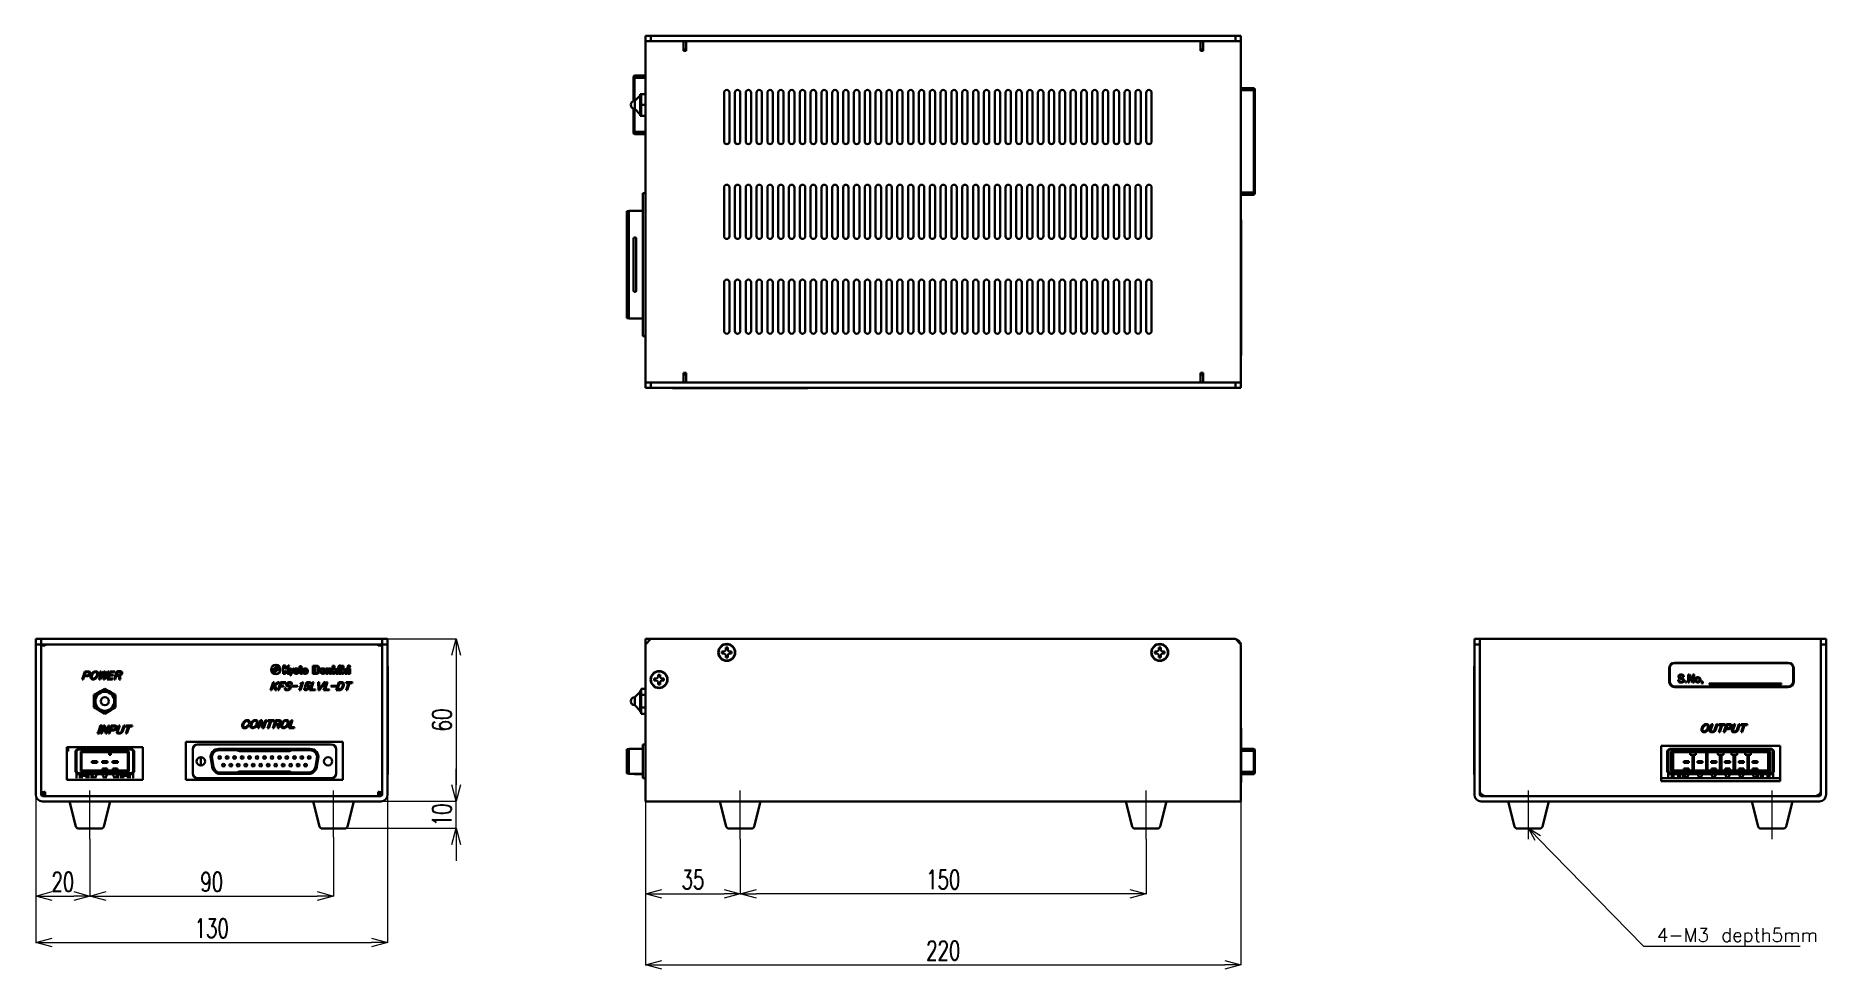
# Model space of a CAD drawing. Header units: millimetres. Extents: x 225 to 887, y 152 to 497.
import ezdxf
from ezdxf import colors
from ezdxf.entities.mleader import LeaderData, LeaderLine
from ezdxf.math import Vec2, Vec3

# ---------------------------------------------------------------- set-up
doc = ezdxf.new("R2010")
doc.units = ezdxf.units.MM
doc.layers.get('0').update_dxf_attribs({"lineweight": 30})
doc.layers.get('Defpoints').update_dxf_attribs({"lineweight": 9})
doc.layers.add('0 @ 2', color=7, linetype='Continuous', lineweight=30)
doc.layers.add('寸法', color=7, linetype='Continuous', lineweight=15)
doc.styles.add('SLDTEXTSTYLE0', font='TXT', dxfattribs={"width": 0.7, "bigfont": 'bigfont'})
doc.styles.get("Standard").update_dxf_attribs({"font": 'txt', "bigfont": 'extfont2.shx'})
doc.dimstyles.new('SLDDIMSTYLE0', dxfattribs={"dimtxt": 7, "dimasz": 6, "dimexe": 0, "dimexo": 0.0625, "dimgap": 1.75, "dimtad": 3, "dimdec": 4, "dimrnd": 1e-09, "dimzin": 12, "dimdsep": 46, "dimtxsty": 'SLDTEXTSTYLE0', "dimblk1": 'OPEN30', "dimblk2": 'OPEN30', "dimsah": 1, "dimcen": 0.09, "dimadec": 0, "dimazin": 3, "dimtfac": 1, "dimtdec": 4, "dimtofl": 0, "dimtmove": 0, "dimatfit": 3, "dimldrblk": 'OPEN30', "dimfxl": 1, "dimfrac": 2, "dimtolj": 1, "dimtzin": 12, "dimarcsym": 0})
doc.dimstyles.new('SLDDIMSTYLE1', dxfattribs={"dimtxt": 7, "dimasz": 6, "dimexe": 0, "dimexo": 0.0625, "dimgap": 1.75, "dimtad": 3, "dimdec": 4, "dimrnd": 1e-09, "dimzin": 12, "dimdsep": 46, "dimtxsty": 'SLDTEXTSTYLE0', "dimblk1": 'OPEN30', "dimblk2": 'OPEN30', "dimsah": 1, "dimcen": 0.09, "dimadec": 0, "dimazin": 3, "dimtfac": 1, "dimtdec": 4, "dimtmove": 0, "dimatfit": 0, "dimldrblk": 'OPEN30', "dimfxl": 1, "dimfrac": 2, "dimtolj": 1, "dimtzin": 12, "dimarcsym": 0})

# ---------------------------------------------------------------- blocks, each defined once
blk = doc.blocks.new('A$C36E85866')
for p, q in [((225.32, 278.2), (225.32, 280.2)), ((225.32, 280.2), (227.32, 280.2)), ((225.32, 152.2), (225.32, 278.2)), ((225.32, 278.2), (239.32, 278.2)), ((227.32, 280.2), (227.32, 278.2)), ((227.32, 280.2), (443.32, 280.2)), ((227.32, 278.2), (443.32, 278.2)), ((239.32, 274.7), (239.32, 278.2)), ((240.32, 275.7), (240.32, 278.2)), ((430.32, 278.2), (430.32, 275.7)), ((431.32, 278.2), (431.32, 274.7)), ((431.32, 278.2), (442.82, 278.2)), ((443.32, 278.2), (443.32, 280.2)), ((443.32, 280.2), (445.32, 280.2)), ((443.38, 278.2), (443.32, 278.2)), ((443.38, 278.2), (445.25, 278.2)), ((445.32, 278.2), (445.25, 278.2)), ((445.32, 280.2), (445.32, 278.2)), ((445.32, 152.2), (445.32, 278.2)), ((240.32, 275.2), (239.32, 275.2)), ((240.32, 274.7), (239.32, 274.7)), ((240.32, 275.7), (240.32, 274.7)), ((430.32, 274.7), (430.32, 275.7)), ((431.32, 275.2), (430.32, 275.2)), ((431.32, 274.7), (430.32, 274.7)), ((221.2, 265.51), (220.9, 265.21)), ((220.9, 264.58), (220.9, 265.21)), ((221.2, 264.71), (220.9, 264.58)), ((221.2, 265.51), (221.2, 264.71)), ((225.32, 265.51), (221.2, 265.51)), ((225.32, 264.71), (221.2, 264.71)), ((221.2, 264.71), (221.2, 256.19)), ((445.33, 268.2), (445.32, 268.2)), ((445.33, 268.2), (445.33, 266.2)), ((445.33, 266.2), (445.33, 224.2)), ((220.9, 264.58), (220.9, 256.14)), ((223.32, 258.2), (221.32, 256.2)), ((223.72, 258.7), (223.32, 258.7)), ((223.32, 250.7), (223.32, 258.7)), ((223.72, 256.7), (223.72, 258.7)), ((223.72, 258.7), (225.32, 258.7)), ((225.31, 263.09), (225.32, 263.09)), ((225.31, 263.09), (225.31, 262.08)), ((225.31, 262.08), (225.32, 262.08)), ((225.31, 262.08), (225.31, 260.68)), ((225.31, 260.68), (225.32, 260.68)), ((225.31, 260.13), (225.32, 260.13)), ((225.31, 259.83), (225.32, 259.83)), ((225.31, 259.02), (225.32, 259.02)), ((254.32, 259.2), (254.32, 241.2)), ((256.32, 241.2), (256.32, 259.2)), ((258.32, 259.2), (258.32, 241.2)), ((260.32, 241.2), (260.32, 259.2)), ((262.32, 259.2), (262.32, 241.2)), ((264.32, 241.2), (264.32, 259.2)), ((266.32, 259.2), (266.32, 241.2)), ((268.32, 241.2), (268.32, 259.2)), ((270.32, 259.2), (270.32, 241.2)), ((272.32, 241.2), (272.32, 259.2)), ((274.32, 259.2), (274.32, 241.2)), ((276.32, 241.2), (276.32, 259.2)), ((278.32, 259.2), (278.32, 241.2)), ((280.32, 241.2), (280.32, 259.2)), ((282.32, 259.2), (282.32, 241.2)), ((284.32, 241.2), (284.32, 259.2)), ((286.32, 259.2), (286.32, 241.2)), ((288.32, 241.2), (288.32, 259.2)), ((290.32, 259.2), (290.32, 241.2)), ((292.32, 241.2), (292.32, 259.2)), ((294.32, 259.2), (294.32, 241.2)), ((296.32, 241.2), (296.32, 259.2)), ((298.32, 259.2), (298.32, 241.2)), ((300.32, 241.2), (300.32, 259.2)), ((302.32, 259.2), (302.32, 241.2)), ((304.32, 241.2), (304.32, 259.2)), ((306.32, 259.2), (306.32, 241.2)), ((308.32, 241.2), (308.32, 259.2)), ((310.32, 259.2), (310.32, 241.2)), ((312.32, 241.2), (312.32, 259.2)), ((314.32, 259.2), (314.32, 241.2)), ((316.32, 241.2), (316.32, 259.2)), ((318.32, 259.2), (318.32, 241.2)), ((320.32, 241.2), (320.32, 259.2)), ((322.32, 259.2), (322.32, 241.2)), ((324.32, 241.2), (324.32, 259.2)), ((326.32, 259.2), (326.32, 241.2)), ((328.32, 241.2), (328.32, 259.2)), ((330.32, 259.2), (330.32, 241.2)), ((332.32, 241.2), (332.32, 259.2)), ((334.32, 259.2), (334.32, 241.2)), ((336.32, 241.2), (336.32, 259.2)), ((338.32, 259.2), (338.32, 241.2)), ((340.32, 241.2), (340.32, 259.2)), ((342.32, 259.2), (342.32, 241.2)), ((344.32, 241.2), (344.32, 259.2)), ((346.32, 259.2), (346.32, 241.2)), ((348.32, 241.2), (348.32, 259.2)), ((350.32, 259.2), (350.32, 241.2)), ((352.32, 241.2), (352.32, 259.2)), ((354.32, 259.2), (354.32, 241.2)), ((356.32, 241.2), (356.32, 259.2)), ((358.32, 259.2), (358.32, 241.2)), ((360.32, 241.2), (360.32, 259.2)), ((362.32, 259.2), (362.32, 241.2)), ((364.32, 241.2), (364.32, 259.2)), ((366.32, 259.2), (366.32, 241.2)), ((368.32, 241.2), (368.32, 259.2)), ((370.32, 259.2), (370.32, 241.2)), ((372.32, 241.2), (372.32, 259.2)), ((374.32, 259.2), (374.32, 241.2)), ((376.32, 241.2), (376.32, 259.2)), ((378.32, 259.2), (378.32, 241.2)), ((380.32, 241.2), (380.32, 259.2)), ((382.32, 259.2), (382.32, 241.2)), ((384.32, 241.2), (384.32, 259.2)), ((386.32, 259.2), (386.32, 241.2)), ((388.32, 241.2), (388.32, 259.2)), ((390.32, 259.2), (390.32, 241.2)), ((392.32, 241.2), (392.32, 259.2)), ((394.32, 259.2), (394.32, 241.2)), ((396.32, 241.2), (396.32, 259.2)), ((398.32, 259.2), (398.32, 241.2)), ((400.32, 241.2), (400.32, 259.2)), ((402.32, 259.2), (402.32, 241.2)), ((404.32, 241.2), (404.32, 259.2)), ((406.32, 259.2), (406.32, 241.2)), ((408.32, 241.2), (408.32, 259.2)), ((410.32, 259.2), (410.32, 241.2)), ((412.32, 241.2), (412.32, 259.2)), ((450.14, 260.9), (445.33, 260.9)), ((450.14, 260.1), (445.33, 260.1)), ((450.14, 260.1), (450.14, 260.9)), ((450.44, 260.6), (450.14, 260.9)), ((450.44, 259.97), (450.14, 260.1)), ((450.14, 222.3), (450.14, 260.1)), ((450.44, 260.6), (450.44, 259.97)), ((450.44, 222.42), (450.44, 259.97)), ((220.9, 253.26), (220.9, 244.81)), ((221.2, 253.2), (221.2, 244.69)), ((221.32, 253.2), (221.32, 256.2)), ((221.32, 253.2), (223.32, 251.2)), ((223.72, 254.7), (223.72, 256.7)), ((223.72, 254.7), (225.31, 254.7)), ((223.72, 252.7), (223.72, 254.7)), ((223.72, 250.7), (223.72, 252.7)), ((225.31, 258.01), (225.32, 258.01)), ((225.31, 257.25), (225.32, 257.25)), ((225.31, 256.78), (225.32, 256.78)), ((225.31, 256.78), (225.31, 256.42)), ((225.31, 256.42), (225.31, 256.04)), ((225.31, 256.42), (225.32, 256.42)), ((225.31, 256.04), (225.31, 255)), ((225.31, 256.04), (225.32, 256.04)), ((225.31, 255), (225.32, 255)), ((225.31, 255), (225.31, 254.61)), ((225.31, 254.61), (225.32, 254.61)), ((225.31, 254.61), (225.31, 253.57)), ((225.31, 253.57), (225.32, 253.57)), ((225.31, 253.57), (225.31, 253.19)), ((225.31, 253.19), (225.32, 253.19)), ((225.31, 253.19), (225.31, 252.88)), ((225.31, 252.88), (225.32, 252.88)), ((225.31, 252.88), (225.31, 250.95)), ((220.9, 244.81), (221.2, 244.69)), ((220.9, 244.19), (220.9, 244.81)), ((223.32, 250.7), (223.72, 250.7)), ((223.72, 250.7), (225.31, 250.7)), ((225.31, 250.95), (225.31, 250.29)), ((225.31, 250.95), (225.32, 250.95)), ((225.31, 250.29), (225.32, 250.29)), ((225.31, 250.29), (225.31, 248.82)), ((225.31, 248.82), (225.32, 248.82)), ((225.31, 248.43), (225.31, 248.37)), ((225.31, 248.32), (225.32, 248.32)), ((225.31, 248.2), (225.31, 247.72)), ((225.31, 247.72), (225.32, 247.72)), ((225.31, 247.72), (225.31, 247.31)), ((225.31, 247.31), (225.32, 247.31)), ((225.31, 247), (225.31, 246.89)), ((225.31, 247), (225.32, 247)), ((225.31, 246.89), (225.32, 246.89)), ((225.31, 246.89), (225.31, 244.51)), ((220.9, 244.19), (221.2, 243.89)), ((221.2, 244.69), (225.31, 244.69)), ((221.2, 244.69), (221.2, 243.89)), ((221.2, 243.89), (225.32, 243.89)), ((225.31, 244.51), (225.32, 244.51)), ((224.32, 220.4), (224.32, 222.15)), ((225.32, 222.15), (224.32, 222.15)), ((224.32, 171), (224.32, 220.4)), ((254.32, 224.2), (254.32, 206.2)), ((256.32, 206.2), (256.32, 224.2)), ((258.32, 224.2), (258.32, 206.2)), ((260.32, 206.2), (260.32, 224.2)), ((262.32, 224.2), (262.32, 206.2)), ((264.32, 206.2), (264.32, 224.2)), ((266.32, 224.2), (266.32, 206.2)), ((268.32, 206.2), (268.32, 224.2)), ((270.32, 224.2), (270.32, 206.2)), ((272.32, 206.2), (272.32, 224.2)), ((274.32, 224.2), (274.32, 206.2)), ((276.32, 206.2), (276.32, 224.2)), ((278.32, 224.2), (278.32, 206.2)), ((280.32, 206.2), (280.32, 224.2)), ((282.32, 224.2), (282.32, 206.2)), ((284.32, 206.2), (284.32, 224.2)), ((286.32, 224.2), (286.32, 206.2)), ((288.32, 206.2), (288.32, 224.2)), ((290.32, 224.2), (290.32, 206.2)), ((292.32, 206.2), (292.32, 224.2)), ((294.32, 224.2), (294.32, 206.2)), ((296.32, 206.2), (296.32, 224.2)), ((298.32, 224.2), (298.32, 206.2)), ((300.32, 206.2), (300.32, 224.2)), ((302.32, 224.2), (302.32, 206.2)), ((304.32, 206.2), (304.32, 224.2)), ((306.32, 224.2), (306.32, 206.2)), ((308.32, 206.2), (308.32, 224.2)), ((310.32, 224.2), (310.32, 206.2)), ((312.32, 206.2), (312.32, 224.2)), ((314.32, 224.2), (314.32, 206.2)), ((316.32, 206.2), (316.32, 224.2)), ((318.32, 224.2), (318.32, 206.2)), ((320.32, 206.2), (320.32, 224.2)), ((322.32, 224.2), (322.32, 206.2)), ((324.32, 206.2), (324.32, 224.2)), ((326.32, 224.2), (326.32, 206.2)), ((328.32, 206.2), (328.32, 224.2)), ((330.32, 224.2), (330.32, 206.2)), ((332.32, 206.2), (332.32, 224.2)), ((334.32, 224.2), (334.32, 206.2)), ((336.32, 206.2), (336.32, 224.2)), ((338.32, 224.2), (338.32, 206.2)), ((340.32, 206.2), (340.32, 224.2)), ((342.32, 224.2), (342.32, 206.2)), ((344.32, 206.2), (344.32, 224.2)), ((346.32, 224.2), (346.32, 206.2)), ((348.32, 206.2), (348.32, 224.2)), ((350.32, 224.2), (350.32, 206.2)), ((352.32, 206.2), (352.32, 224.2)), ((354.32, 224.2), (354.32, 206.2)), ((356.32, 206.2), (356.32, 224.2)), ((358.32, 224.2), (358.32, 206.2)), ((360.32, 206.2), (360.32, 224.2)), ((362.32, 224.2), (362.32, 206.2)), ((364.32, 206.2), (364.32, 224.2)), ((366.32, 224.2), (366.32, 206.2)), ((368.32, 206.2), (368.32, 224.2)), ((370.32, 224.2), (370.32, 206.2)), ((372.32, 206.2), (372.32, 224.2)), ((374.32, 224.2), (374.32, 206.2)), ((376.32, 206.2), (376.32, 224.2)), ((378.32, 224.2), (378.32, 206.2)), ((380.32, 206.2), (380.32, 224.2)), ((382.32, 224.2), (382.32, 206.2)), ((384.32, 206.2), (384.32, 224.2)), ((386.32, 224.2), (386.32, 206.2)), ((388.32, 206.2), (388.32, 224.2)), ((390.32, 224.2), (390.32, 206.2)), ((392.32, 206.2), (392.32, 224.2)), ((394.32, 224.2), (394.32, 206.2)), ((396.32, 206.2), (396.32, 224.2)), ((398.32, 224.2), (398.32, 206.2)), ((400.32, 206.2), (400.32, 224.2)), ((402.32, 224.2), (402.32, 206.2)), ((404.32, 206.2), (404.32, 224.2)), ((406.32, 224.2), (406.32, 206.2)), ((408.32, 206.2), (408.32, 224.2)), ((410.32, 224.2), (410.32, 206.2)), ((412.32, 206.2), (412.32, 224.2)), ((445.33, 222.2), (445.32, 222.2)), ((445.32, 221.5), (450.14, 221.5)), ((445.33, 224.2), (445.33, 222.2)), ((445.33, 222.3), (450.14, 222.3)), ((450.14, 222.3), (450.44, 222.42)), ((450.14, 221.5), (450.14, 222.3)), ((450.14, 221.5), (450.44, 221.8)), ((450.44, 222.42), (450.44, 221.8)), ((219.09, 215.62), (218.39, 215.49)), ((218.39, 212.52), (218.39, 215.49)), ((218.39, 178.88), (218.39, 212.52)), ((223.82, 215.62), (219.09, 215.62)), ((219.09, 212.52), (219.09, 215.62)), ((219.09, 178.88), (219.09, 212.52)), ((445.42, 212.2), (445.32, 212.2)), ((445.42, 212.2), (445.42, 162.2)), ((220.89, 205.3), (220.89, 186.1)), ((221.49, 205.7), (221.29, 205.7)), ((221.89, 186.1), (221.89, 205.3)), ((225.31, 203.84), (225.32, 203.84)), ((225.31, 202.99), (225.32, 202.99)), ((225.31, 202.03), (225.32, 202.03)), ((225.31, 201.32), (225.32, 201.32)), ((225.31, 200.85), (225.32, 200.85)), ((225.31, 200.04), (225.32, 200.04)), ((225.31, 199.03), (225.32, 199.03)), ((445.42, 202.57), (445.42, 202.57)), ((225.31, 198.27), (225.32, 198.27)), ((225.31, 198.05), (225.31, 197.18)), ((225.31, 197.18), (225.32, 197.18)), ((225.31, 197.18), (225.31, 196.73)), ((225.31, 196.73), (225.32, 196.73)), ((225.31, 196.73), (225.31, 196.15)), ((225.31, 196.15), (225.32, 196.15)), ((225.31, 196.15), (225.31, 195.35)), ((225.31, 195.35), (225.32, 195.35)), ((225.31, 195.35), (225.31, 194.94)), ((225.31, 194.94), (225.32, 194.94)), ((225.31, 194.63), (225.31, 194.51)), ((225.31, 194.63), (225.32, 194.63)), ((225.31, 194.51), (225.32, 194.51)), ((225.31, 194.51), (225.31, 193.51)), ((225.31, 193.51), (225.31, 193.23)), ((225.31, 193.51), (225.32, 193.51)), ((225.32, 193.23), (225.31, 193.23)), ((225.31, 189.79), (225.31, 193.23)), ((445.42, 194.46), (445.42, 194.46)), ((221.29, 185.7), (221.49, 185.7)), ((225.31, 189.79), (225.32, 189.79)), ((225.31, 189.79), (225.31, 188.8)), ((225.31, 188.8), (225.32, 188.8)), ((225.31, 187.94), (225.31, 188.8)), ((225.31, 187.94), (225.32, 187.94)), ((225.31, 187.86), (225.31, 187.94)), ((225.31, 187.86), (225.32, 187.86)), ((225.31, 186.93), (225.31, 187.86)), ((225.31, 186.59), (225.31, 186.85)), ((225.31, 186.59), (225.32, 186.59)), ((225.31, 185.92), (225.31, 186.57)), ((225.31, 185.85), (225.32, 185.85)), ((225.31, 185.48), (225.31, 185.85)), ((225.31, 185.48), (225.32, 185.48)), ((225.31, 185.05), (225.31, 185.48)), ((254.32, 189.2), (254.32, 171.2)), ((256.32, 171.2), (256.32, 189.2)), ((258.32, 189.2), (258.32, 171.2)), ((260.32, 171.2), (260.32, 189.2)), ((262.32, 189.2), (262.32, 171.2)), ((264.32, 171.2), (264.32, 189.2)), ((266.32, 189.2), (266.32, 171.2)), ((268.32, 171.2), (268.32, 189.2)), ((270.32, 189.2), (270.32, 171.2)), ((272.32, 171.2), (272.32, 189.2)), ((274.32, 189.2), (274.32, 171.2)), ((276.32, 171.2), (276.32, 189.2)), ((278.32, 189.2), (278.32, 171.2)), ((280.32, 171.2), (280.32, 189.2)), ((282.32, 189.2), (282.32, 171.2)), ((284.32, 171.2), (284.32, 189.2)), ((286.32, 189.2), (286.32, 171.2)), ((288.32, 171.2), (288.32, 189.2)), ((290.32, 189.2), (290.32, 171.2)), ((292.32, 171.2), (292.32, 189.2)), ((294.32, 189.2), (294.32, 171.2)), ((296.32, 171.2), (296.32, 189.2)), ((298.32, 189.2), (298.32, 171.2)), ((300.32, 171.2), (300.32, 189.2)), ((302.32, 189.2), (302.32, 171.2)), ((304.32, 171.2), (304.32, 189.2)), ((306.32, 189.2), (306.32, 171.2)), ((308.32, 171.2), (308.32, 189.2)), ((310.32, 189.2), (310.32, 171.2)), ((312.32, 171.2), (312.32, 189.2)), ((314.32, 189.2), (314.32, 171.2)), ((316.32, 171.2), (316.32, 189.2)), ((318.32, 189.2), (318.32, 171.2)), ((320.32, 171.2), (320.32, 189.2)), ((322.32, 189.2), (322.32, 171.2)), ((324.32, 171.2), (324.32, 189.2)), ((326.32, 189.2), (326.32, 171.2)), ((328.32, 171.2), (328.32, 189.2)), ((330.32, 189.2), (330.32, 171.2)), ((332.32, 171.2), (332.32, 189.2)), ((334.32, 189.2), (334.32, 171.2)), ((336.32, 171.2), (336.32, 189.2)), ((338.32, 189.2), (338.32, 171.2)), ((340.32, 171.2), (340.32, 189.2)), ((342.32, 189.2), (342.32, 171.2)), ((344.32, 171.2), (344.32, 189.2)), ((346.32, 189.2), (346.32, 171.2)), ((348.32, 171.2), (348.32, 189.2)), ((350.32, 189.2), (350.32, 171.2)), ((352.32, 171.2), (352.32, 189.2)), ((354.32, 189.2), (354.32, 171.2)), ((356.32, 171.2), (356.32, 189.2)), ((358.32, 189.2), (358.32, 171.2)), ((360.32, 171.2), (360.32, 189.2)), ((362.32, 189.2), (362.32, 171.2)), ((364.32, 171.2), (364.32, 189.2)), ((366.32, 189.2), (366.32, 171.2)), ((368.32, 171.2), (368.32, 189.2)), ((370.32, 189.2), (370.32, 171.2)), ((372.32, 171.2), (372.32, 189.2)), ((374.32, 189.2), (374.32, 171.2)), ((376.32, 171.2), (376.32, 189.2)), ((378.32, 189.2), (378.32, 171.2)), ((380.32, 171.2), (380.32, 189.2)), ((382.32, 189.2), (382.32, 171.2)), ((384.32, 171.2), (384.32, 189.2)), ((386.32, 189.2), (386.32, 171.2)), ((388.32, 171.2), (388.32, 189.2)), ((390.32, 189.2), (390.32, 171.2)), ((392.32, 171.2), (392.32, 189.2)), ((394.32, 189.2), (394.32, 171.2)), ((396.32, 171.2), (396.32, 189.2)), ((398.32, 189.2), (398.32, 171.2)), ((400.32, 171.2), (400.32, 189.2)), ((402.32, 189.2), (402.32, 171.2)), ((404.32, 171.2), (404.32, 189.2)), ((406.32, 189.2), (406.32, 171.2)), ((408.32, 171.2), (408.32, 189.2)), ((410.32, 189.2), (410.32, 171.2)), ((412.32, 171.2), (412.32, 189.2)), ((445.42, 187.3), (445.42, 187.3)), ((218.39, 175.9), (218.39, 178.88)), ((219.09, 175.78), (219.09, 178.88)), ((225.31, 185.05), (225.32, 185.05)), ((225.31, 183.95), (225.32, 183.95)), ((225.31, 182.98), (225.32, 182.98)), ((225.31, 182.73), (225.31, 182.93)), ((225.31, 182), (225.31, 182.73)), ((225.31, 182.73), (225.32, 182.73)), ((225.31, 182), (225.32, 182)), ((225.31, 181.74), (225.31, 182)), ((225.31, 181.69), (225.32, 181.69)), ((225.31, 181.68), (225.32, 181.68)), ((225.31, 180.66), (225.32, 180.66)), ((225.31, 179.6), (225.31, 178.64)), ((225.31, 178.64), (225.32, 178.64)), ((225.31, 178.64), (225.31, 178.01)), ((218.39, 175.9), (219.09, 175.78)), ((219.09, 175.78), (223.82, 175.78)), ((225.31, 178.01), (225.32, 178.01)), ((225.31, 178.01), (225.31, 177.81)), ((225.31, 177.81), (225.32, 177.81)), ((225.31, 176.57), (225.31, 177.81)), ((225.31, 175.36), (225.31, 175.15)), ((225.31, 175.27), (225.32, 175.27)), ((225.31, 175.06), (225.32, 175.06)), ((225.31, 173.17), (225.32, 173.17)), ((225.31, 173.08), (225.31, 172.98)), ((225.31, 172.98), (225.32, 172.98)), ((225.31, 172.17), (225.31, 172.98)), ((225.31, 172.17), (225.32, 172.17)), ((225.31, 172.12), (225.31, 172.17)), ((225.31, 172.12), (225.32, 172.12)), ((224.32, 169.25), (224.32, 171)), ((224.32, 169.25), (225.31, 169.25)), ((225.31, 171.81), (225.32, 171.81)), ((225.31, 171.09), (225.31, 170.6)), ((225.31, 170.91), (225.32, 170.91)), ((225.31, 169.87), (225.31, 170.6)), ((225.31, 170.6), (225.32, 170.6)), ((225.31, 169.87), (225.32, 169.87)), ((225.31, 169.82), (225.31, 169.87)), ((225.31, 169.82), (225.32, 169.82)), ((225.31, 168.52), (225.31, 168.58)), ((225.31, 168.52), (225.32, 168.52)), ((225.31, 168.52), (225.31, 168.26)), ((225.31, 168.36), (225.32, 168.36)), ((225.31, 167.44), (225.32, 167.44)), ((225.31, 167.4), (225.31, 167.21)), ((225.31, 167.21), (225.32, 167.21)), ((225.31, 166.45), (225.31, 167.18)), ((225.31, 167.18), (225.32, 167.18)), ((225.31, 166.45), (225.32, 166.45)), ((225.31, 165.28), (225.32, 165.28)), ((225.31, 165.18), (225.32, 165.18)), ((225.31, 165.12), (225.31, 165.17)), ((225.31, 165.12), (225.32, 165.12)), ((225.31, 165.12), (225.31, 164.98)), ((225.31, 164.93), (225.32, 164.93)), ((225.31, 164.03), (225.32, 164.03)), ((225.31, 163.99), (225.31, 163.16)), ((225.31, 163.16), (225.32, 163.16)), ((445.42, 162.2), (445.32, 162.2)), ((225.32, 152.2), (239.32, 152.2)), ((225.32, 150.2), (225.32, 152.2)), ((227.32, 152.2), (227.32, 150.2)), ((227.32, 152.2), (443.32, 152.2)), ((239.32, 155.7), (240.32, 155.7)), ((239.32, 152.2), (239.32, 155.7)), ((239.32, 155.2), (240.32, 155.2)), ((240.32, 155.7), (240.32, 154.7)), ((240.32, 152.2), (240.32, 154.7)), ((430.32, 155.7), (431.32, 155.7)), ((430.32, 154.7), (430.32, 155.7)), ((430.32, 155.2), (431.32, 155.2)), ((430.32, 154.7), (430.32, 152.2)), ((431.32, 155.7), (431.32, 152.2)), ((431.32, 152.2), (442.82, 152.2)), ((443.32, 150.2), (443.32, 152.2)), ((443.32, 152.2), (443.38, 152.2)), ((443.38, 152.2), (445.25, 152.2)), ((445.25, 152.2), (445.32, 152.2)), ((445.32, 152.2), (445.32, 150.2)), ((227.32, 150.2), (225.32, 150.2)), ((227.32, 150.2), (443.32, 150.2)), ((235.32, 150.15), (235.32, 150.2)), ((285.32, 150.15), (235.32, 150.15)), ((262.62, 150.15), (262.62, 150.15)), ((272.24, 150.15), (272.24, 150.15)), ((272.63, 150.15), (272.63, 150.15)), ((273.56, 150.15), (273.56, 150.15)), ((277.68, 150.15), (277.68, 150.15)), ((285.32, 150.15), (285.32, 150.2)), ((445.32, 150.2), (443.32, 150.2)), ((0, 57.5), (2, 57.5)), ((0, 55.5), (0, 57.5)), ((2, 55.5), (0, 55.5)), ((0, 0), (0, 55.5)), ((2, 55.5), (2, 57.5)), ((128, 57.5), (2, 57.5)), ((128, 55.5), (2, 55.5)), ((2, 0), (2, 55.5)), ((2, 55.15), (3, 55.15)), ((3.5, 55), (3.47, 55.5)), ((126.53, 55.5), (126.5, 55)), ((128, 55.15), (127, 55.15)), ((128, 55.5), (128, 57.5)), ((128, 57.5), (130, 57.5)), ((130, 55.5), (128, 55.5)), ((128, 55.5), (128, 0)), ((130, 57.5), (130, 55.5)), ((130, 55.5), (130, 0)), ((225.32, 55.5), (225.32, 57.5)), ((225.32, 57.5), (227.32, 57.5)), ((227.32, 57.5), (225.32, 55.5)), ((225.32, 55.5), (225.32, 0)), ((227.32, 57.5), (443.32, 57.5)), ((255.72, 54.3), (254.92, 54.3)), ((254.92, 54.3), (254.92, 53.5)), ((255.72, 53.5), (255.72, 54.3)), ((415.72, 54.3), (414.92, 54.3)), ((414.92, 54.3), (414.92, 53.5)), ((415.72, 53.5), (415.72, 54.3)), ((445.32, 55.5), (443.32, 57.5)), ((445.32, 55.5), (445.32, 0)), ((531.58, 55.5), (531.58, 57.5)), ((531.58, 57.5), (533.58, 57.5)), ((531.58, 55.5), (531.58, 0)), ((533.58, 55.5), (531.58, 55.5)), ((533.58, 57.5), (659.58, 57.5)), ((533.58, 57.5), (533.58, 57.44)), ((533.58, 57.44), (533.58, 55.56)), ((533.58, 55.56), (533.58, 55.5)), ((533.58, 55.5), (533.58, 0)), ((533.58, 55), (533.58, 1.5)), ((659.58, 57.44), (659.58, 57.5)), ((659.58, 57.5), (661.58, 57.5)), ((659.58, 57.44), (659.58, 55.56)), ((659.58, 55.5), (659.58, 55.56)), ((661.58, 55.5), (659.58, 55.5)), ((659.58, 0), (659.58, 55.5)), ((659.58, 55), (659.58, 1.5)), ((661.58, 57.5), (661.58, 55.5)), ((661.58, 0), (661.58, 55.5)), ((89.48, 47.28), (89.49, 47.28)), ((89.49, 47.28), (89.5, 47.29)), ((89.72, 47.14), (89.72, 47.13)), ((89.72, 47.13), (89.72, 47.13)), ((91.4, 47.65), (91.4, 44.64)), ((92.26, 47.65), (91.4, 47.65)), ((92.26, 46.48), (92.26, 47.65)), ((92.34, 46.48), (92.26, 46.48)), ((93.27, 47.62), (92.34, 46.48)), ((92.91, 46.74), (93.6, 47.59)), ((93.96, 44.72), (92.91, 46.74)), ((93.6, 47.65), (93.35, 47.65)), ((93.59, 46.5), (93.59, 46.42)), ((93.59, 46.42), (94.3, 44.66)), ((93.6, 47.59), (93.6, 47.65)), ((94.28, 46.54), (93.63, 46.54)), ((94.72, 45.56), (94.34, 46.5)), ((95.15, 46.48), (94.72, 45.56)), ((97.22, 46.56), (97.22, 46.46)), ((97.47, 46.61), (97.26, 46.61)), ((97.26, 46.42), (97.47, 46.42)), ((97.47, 47.41), (97.47, 46.61)), ((98.2, 47.41), (97.47, 47.41)), ((97.47, 46.42), (97.47, 45.32)), ((98.2, 46.61), (98.2, 47.41)), ((98.46, 46.61), (98.2, 46.61)), ((98.2, 46.42), (98.46, 46.42)), ((98.2, 45.53), (98.2, 46.42)), ((98.5, 46.46), (98.5, 46.56)), ((102.39, 47.6), (102.39, 44.66)), ((103.63, 47.6), (102.39, 47.6)), ((103.15, 47.44), (103.15, 44.8)), ((103.39, 47.44), (103.15, 47.44)), ((104.08, 45.24), (104.08, 46.92)), ((105.91, 46.32), (105.91, 45.88)), ((106.34, 45.88), (106.34, 46.32)), ((107.22, 46.6), (107.22, 44.65)), ((108.03, 46.6), (107.22, 46.6)), ((108.03, 46.48), (108.03, 46.6)), ((108.08, 46.45), (108.03, 46.48)), ((109.59, 47.53), (109.59, 44.64)), ((110.33, 47.53), (109.59, 47.53)), ((110.33, 45.86), (110.33, 47.53)), ((111.97, 46.55), (111.97, 44.64)), ((112.71, 46.55), (111.97, 46.55)), ((112.71, 44.64), (112.71, 46.55)), ((113.01, 47.55), (113.01, 44.66)), ((113.75, 47.55), (113.01, 47.55)), ((113.75, 45.83), (113.75, 47.55)), ((115.41, 46.57), (115.41, 44.67)), ((116.12, 46.57), (115.41, 46.57)), ((116.12, 44.67), (116.12, 46.57)), ((130.05, 47.5), (130, 47.5)), ((130.05, 47.5), (130.05, 7.5)), ((225.32, 47.94), (225.31, 47.94)), ((225.31, 47.8), (225.31, 47.94)), ((225.31, 47.32), (225.32, 47.32)), ((225.31, 46.61), (225.31, 46.86)), ((225.32, 46.61), (225.31, 46.61)), ((225.31, 46.61), (225.32, 46.61)), ((225.31, 46.57), (225.31, 46.61)), ((225.31, 46.57), (225.31, 46.57)), ((225.31, 46.57), (225.32, 46.57)), ((225.31, 44.67), (225.31, 46.57)), ((254.32, 52.9), (253.52, 52.9)), ((253.52, 52.9), (253.52, 52.1)), ((253.52, 52.1), (254.32, 52.1)), ((254.92, 51.5), (254.92, 50.7)), ((254.92, 50.7), (255.72, 50.7)), ((255.72, 50.7), (255.72, 51.5)), ((257.12, 52.9), (256.32, 52.9)), ((256.32, 52.1), (257.12, 52.1)), ((257.12, 52.1), (257.12, 52.9)), ((414.32, 52.9), (413.52, 52.9)), ((413.52, 52.9), (413.52, 52.1)), ((413.52, 52.1), (414.32, 52.1)), ((414.92, 51.5), (414.92, 50.7)), ((414.92, 50.7), (415.72, 50.7)), ((415.72, 50.7), (415.72, 51.5)), ((417.12, 52.9), (416.32, 52.9)), ((416.32, 52.1), (417.12, 52.1)), ((417.12, 52.1), (417.12, 52.9)), ((445.33, 48.71), (445.32, 48.71)), ((445.33, 48.71), (445.33, 46.71)), ((445.33, 46.71), (445.33, 41.71)), ((531.53, 47.5), (531.58, 47.5)), ((531.53, 7.5), (531.53, 47.5)), ((603.58, 46.71), (603.58, 41.71)), ((603.78, 46.71), (603.78, 41.71)), ((647.58, 48.71), (605.58, 48.71)), ((647.58, 48.51), (605.58, 48.51)), ((649.38, 41.71), (649.38, 46.71)), ((649.58, 41.71), (649.58, 46.71)), ((17.11, 42.55), (18.12, 45.52)), ((17.52, 42.55), (17.11, 42.55)), ((17.92, 43.72), (17.52, 42.55)), ((18.91, 43.72), (17.92, 43.72)), ((18.42, 45.19), (18.03, 44.05)), ((18.03, 44.05), (18.93, 44.05)), ((18.12, 45.52), (19.52, 45.52)), ((19.32, 45.19), (18.42, 45.19)), ((23.42, 42.52), (23.78, 45.52)), ((23.76, 42.52), (23.42, 42.52)), ((25.19, 44.93), (23.76, 42.52)), ((23.78, 45.52), (24.16, 45.52)), ((23.88, 43.32), (25.2, 45.52)), ((24.16, 45.52), (23.88, 43.32)), ((24.98, 42.52), (25.19, 44.93)), ((25.33, 42.52), (24.98, 42.52)), ((25.2, 45.52), (25.58, 45.52)), ((27.01, 45.52), (25.33, 42.52)), ((25.58, 45.52), (25.41, 43.32)), ((25.41, 43.32), (26.63, 45.52)), ((26.31, 42.55), (27.32, 45.52)), ((28.32, 42.55), (26.31, 42.55)), ((26.63, 45.52), (27.01, 45.52)), ((27.19, 43.94), (26.83, 42.88)), ((26.83, 42.88), (28.43, 42.88)), ((28.6, 43.94), (27.19, 43.94)), ((27.62, 45.19), (27.31, 44.27)), ((27.31, 44.27), (28.71, 44.27)), ((27.32, 45.52), (29.24, 45.52)), ((29.13, 45.19), (27.62, 45.19)), ((28.43, 42.88), (28.32, 42.55)), ((28.71, 44.27), (28.6, 43.94)), ((28.9, 42.57), (29.91, 45.54)), ((29.31, 42.57), (28.9, 42.57)), ((29.24, 45.52), (29.13, 45.19)), ((29.75, 43.86), (29.31, 42.57)), ((30.65, 43.86), (29.75, 43.86)), ((30.21, 45.21), (29.86, 44.19)), ((29.86, 44.19), (30.88, 44.19)), ((29.91, 45.54), (31.38, 45.54)), ((31.18, 45.21), (30.21, 45.21)), ((30.84, 42.57), (30.65, 43.86)), ((31.27, 42.57), (30.84, 42.57)), ((31.05, 43.91), (31.27, 42.57)), ((86.69, 38.55), (87.7, 41.52)), ((88.01, 40.06), (87.48, 39.66)), ((88.11, 41.52), (87.65, 40.17)), ((87.65, 40.17), (89.46, 41.52)), ((87.69, 45.36), (87.68, 45.37)), ((87.68, 45.35), (87.69, 45.36)), ((87.7, 41.52), (88.11, 41.52)), ((87.86, 45.16), (87.86, 45.15)), ((87.86, 45.15), (87.87, 45.15)), ((88.51, 38.55), (88.01, 40.06)), ((89.97, 41.52), (88.39, 40.34)), ((88.39, 40.34), (88.98, 38.55)), ((89.4, 38.55), (90.41, 41.52)), ((89.46, 41.52), (89.97, 41.52)), ((90.27, 39.89), (89.81, 38.55)), ((91.52, 39.89), (90.27, 39.89)), ((90.71, 41.19), (90.38, 40.22)), ((90.38, 40.22), (91.63, 40.22)), ((90.41, 41.52), (92.42, 41.52)), ((92.31, 41.19), (90.71, 41.19)), ((91.4, 44.64), (92.26, 44.64)), ((91.63, 40.22), (91.52, 39.89)), ((92.26, 44.64), (92.26, 45.86)), ((92.26, 45.86), (92.36, 45.86)), ((92.42, 41.52), (92.31, 41.19)), ((92.36, 45.86), (92.97, 44.69)), ((93.06, 44.63), (93.96, 44.63)), ((93.96, 44.63), (93.96, 44.72)), ((94.3, 44.66), (94.06, 44.16)), ((94.61, 40.71), (94.21, 40.71)), ((94.76, 39.93), (94.86, 40.22)), ((96.74, 39.93), (94.76, 39.93)), ((94.86, 40.22), (96.84, 40.22)), ((96.01, 46.27), (96.01, 44.96)), ((96.48, 44.96), (96.48, 46.27)), ((96.84, 40.22), (96.74, 39.93)), ((97.38, 38.57), (98.17, 40.88)), ((97.66, 40.88), (97.73, 41.09)), ((98.17, 40.88), (97.66, 40.88)), ((97.73, 41.09), (97.88, 41.09)), ((98.81, 41.58), (97.79, 38.57)), ((98.6, 41.58), (98.81, 41.58)), ((99.3, 46.27), (99.3, 44.96)), ((99.79, 39.99), (99.44, 39.99)), ((99.5, 40.12), (100.04, 41.45)), ((99.77, 44.96), (99.77, 46.27)), ((100.04, 41.45), (100.06, 41.52)), ((100.06, 41.52), (101.56, 41.52)), ((100.28, 41.19), (100.26, 41.14)), ((101.45, 41.19), (100.28, 41.19)), ((101.18, 38.55), (102.19, 41.52)), ((101.56, 41.52), (101.45, 41.19)), ((102.6, 41.52), (101.7, 38.88)), ((102.19, 41.52), (102.6, 41.52)), ((102.39, 44.66), (103.67, 44.66)), ((103.15, 44.8), (103.64, 44.8)), ((104.32, 41.54), (104.73, 41.54)), ((104.48, 38.53), (104.32, 41.54)), ((104.73, 41.54), (104.83, 39.13)), ((106.99, 41.54), (104.79, 38.53)), ((104.83, 39.13), (106.58, 41.54)), ((105.91, 45.88), (106.34, 45.88)), ((105.91, 45.15), (105.91, 45.63)), ((105.91, 45.63), (106.92, 45.63)), ((106.37, 38.55), (107.38, 41.52)), ((106.58, 41.54), (106.99, 41.54)), ((107.79, 41.52), (106.89, 38.88)), ((107.22, 44.65), (108.03, 44.65)), ((107.38, 41.52), (107.79, 41.52)), ((108.03, 44.65), (108.03, 46.09)), ((108.47, 46.13), (108.47, 44.65)), ((108.47, 44.65), (109.29, 44.65)), ((109.01, 39.93), (109.11, 40.22)), ((110.99, 39.93), (109.01, 39.93)), ((109.11, 40.22), (111.09, 40.22)), ((109.29, 44.65), (109.29, 46.02)), ((109.59, 44.64), (110.33, 44.64)), ((110.38, 45.86), (110.33, 45.86)), ((110.33, 45.48), (110.41, 45.54)), ((110.33, 44.64), (110.33, 45.48)), ((110.41, 45.54), (110.9, 44.66)), ((110.9, 44.66), (111.67, 44.66)), ((110.93, 38.55), (111.94, 41.52)), ((111.09, 40.22), (110.99, 39.93)), ((111.04, 45.91), (111.04, 46)), ((111.67, 44.66), (111.04, 45.91)), ((112.24, 41.19), (111.45, 38.88)), ((111.94, 41.52), (112.99, 41.52)), ((111.97, 44.64), (112.71, 44.64)), ((112.86, 41.19), (112.24, 41.19)), ((113.01, 44.66), (113.75, 44.66)), ((113.75, 45.52), (113.84, 45.52)), ((113.75, 44.66), (113.75, 45.52)), ((113.84, 45.52), (114.3, 44.7)), ((114.45, 45.96), (114.47, 46.03)), ((115.07, 44.74), (114.45, 45.96)), ((114.55, 41.19), (114.66, 41.52)), ((115.53, 41.19), (114.55, 41.19)), ((114.63, 38.55), (115.53, 41.19)), ((114.66, 41.52), (117.04, 41.52)), ((115.94, 41.19), (115.04, 38.55)), ((115.07, 44.69), (115.07, 44.74)), ((115.41, 44.67), (116.12, 44.67)), ((116.93, 41.19), (115.94, 41.19)), ((117.04, 41.52), (116.93, 41.19)), ((225.31, 44.67), (225.32, 44.67)), ((225.31, 44.66), (225.31, 44.67)), ((225.31, 44.66), (225.32, 44.66)), ((225.31, 44.64), (225.31, 44.66)), ((225.31, 44.64), (225.32, 44.64)), ((225.31, 44.63), (225.32, 44.63)), ((225.31, 44.1), (225.31, 44.54)), ((225.31, 44.02), (225.32, 44.02)), ((225.31, 44.01), (225.31, 43.94)), ((225.31, 43.94), (225.31, 43.91)), ((225.31, 43.91), (225.32, 43.91)), ((225.31, 43.91), (225.31, 42.57)), ((225.31, 42.57), (225.32, 42.57)), ((225.31, 42.57), (225.31, 42.55)), ((225.31, 42.55), (225.32, 42.55)), ((225.31, 42.55), (225.31, 42.52)), ((225.31, 42.52), (225.32, 42.52)), ((225.31, 41.58), (225.32, 41.58)), ((225.31, 41.54), (225.32, 41.54)), ((225.31, 41.52), (225.32, 41.52)), ((225.31, 41.52), (225.31, 41.19)), ((225.31, 41.19), (225.32, 41.19)), ((225.31, 41.19), (225.31, 38.55)), ((229.32, 42.9), (228.52, 42.9)), ((228.52, 42.9), (228.52, 42.1)), ((228.52, 42.1), (229.32, 42.1)), ((230.72, 44.3), (229.92, 44.3)), ((229.92, 44.3), (229.92, 43.5)), ((229.92, 41.5), (229.92, 40.7)), ((229.92, 40.7), (230.72, 40.7)), ((230.72, 43.5), (230.72, 44.3)), ((230.72, 40.7), (230.72, 41.5)), ((232.12, 42.9), (231.32, 42.9)), ((231.32, 42.1), (232.12, 42.1)), ((232.12, 42.1), (232.12, 42.9)), ((445.33, 39.71), (445.32, 39.71)), ((445.33, 41.71), (445.33, 39.71)), ((605.58, 39.91), (647.58, 39.91)), ((605.58, 39.71), (647.58, 39.71)), ((606.9, 42.34), (607.3, 42.34)), ((609.02, 43.56), (608.62, 43.56)), ((609.56, 41.79), (609.98, 41.79)), ((609.56, 41.38), (609.56, 41.79)), ((609.98, 41.38), (609.56, 41.38)), ((609.98, 41.79), (609.98, 41.38)), ((610.52, 44.38), (610.97, 44.38)), ((610.52, 41.41), (610.52, 44.38)), ((610.93, 41.41), (610.52, 41.41)), ((612.32, 41.41), (610.93, 43.75)), ((610.93, 43.75), (610.93, 41.41)), ((610.97, 44.38), (612.35, 42.03)), ((612.76, 41.41), (612.32, 41.41)), ((612.35, 42.03), (612.35, 44.38)), ((612.35, 44.38), (612.76, 44.38)), ((612.76, 44.38), (612.76, 41.41)), ((615.58, 41.38), (615.58, 41.79)), ((615.58, 41.79), (615.99, 41.79)), ((615.76, 41.38), (615.58, 41.38)), ((615.59, 40.94), (615.76, 41.38)), ((615.76, 40.94), (615.59, 40.94)), ((615.99, 41.41), (615.76, 40.94)), ((615.99, 41.79), (615.99, 41.41)), ((645.1, 41.05), (618.4, 41.05)), ((618.4, 41.05), (618.4, 40.85)), ((618.4, 40.85), (645.1, 40.85)), ((645.1, 40.85), (645.1, 41.05)), ((23.5, 37.96), (21.5, 36.81)), ((21.5, 36.81), (21.5, 34.5)), ((21.5, 34.5), (21.5, 32.19)), ((25.5, 39.12), (23.5, 37.96)), ((27.5, 37.96), (25.5, 39.12)), ((29.5, 36.81), (27.5, 37.96)), ((29.5, 34.5), (29.5, 36.81)), ((29.5, 32.19), (29.5, 34.5)), ((87.1, 38.55), (86.69, 38.55)), ((87.48, 39.66), (87.1, 38.55)), ((88.98, 38.55), (88.51, 38.55)), ((89.81, 38.55), (89.4, 38.55)), ((92.07, 39.49), (92.47, 39.49)), ((97.79, 38.57), (97.38, 38.57)), ((99.14, 39.42), (99.54, 39.42)), ((103.19, 38.55), (101.18, 38.55)), ((101.7, 38.88), (103.3, 38.88)), ((103.3, 38.88), (103.19, 38.55)), ((104.79, 38.53), (104.48, 38.53)), ((108.38, 38.55), (106.37, 38.55)), ((106.89, 38.88), (108.49, 38.88)), ((108.49, 38.88), (108.38, 38.55)), ((111.98, 38.55), (110.93, 38.55)), ((111.45, 38.88), (112.08, 38.88)), ((115.04, 38.55), (114.63, 38.55)), ((130.05, 35.06), (130.05, 35.06)), ((130.05, 34.59), (130.05, 34.59)), ((130.05, 34.52), (130.05, 34.52)), ((223.32, 38), (221.32, 36)), ((221.32, 33), (221.32, 36)), ((223.72, 38.5), (223.32, 38.5)), ((223.32, 30.5), (223.32, 38.5)), ((223.72, 37.96), (223.72, 39.12)), ((223.72, 39.12), (225.31, 39.12)), ((223.72, 36.81), (223.72, 37.96)), ((223.72, 36.81), (225.32, 36.81)), ((223.72, 34.5), (223.72, 36.81)), ((223.72, 32.19), (223.72, 34.5)), ((225.31, 38.55), (225.32, 38.55)), ((225.31, 38.53), (225.32, 38.53)), ((225.31, 38.52), (225.32, 38.52)), ((531.53, 35.06), (531.53, 35.06)), ((531.53, 34.59), (531.53, 34.59)), ((531.53, 34.52), (531.53, 34.52)), ((21.5, 32.19), (23.5, 31.04)), ((23.5, 31.04), (25.5, 29.88)), ((25.5, 29.88), (27.5, 31.04)), ((27.5, 31.04), (29.5, 32.19)), ((78.94, 26.46), (78.52, 26.46)), ((82.01, 24.55), (83.02, 27.52)), ((83.22, 26.9), (82.42, 24.55)), ((83.02, 27.52), (83.47, 27.52)), ((83.81, 24.55), (83.22, 26.9)), ((83.47, 27.52), (84.05, 25.18)), ((84.05, 25.18), (84.85, 27.52)), ((85.26, 27.52), (84.25, 24.55)), ((84.85, 27.52), (85.26, 27.52)), ((85.57, 27.19), (85.68, 27.52)), ((86.55, 27.19), (85.57, 27.19)), ((85.65, 24.55), (86.55, 27.19)), ((85.68, 27.52), (88.06, 27.52)), ((86.96, 27.19), (86.06, 24.55)), ((87.95, 27.19), (86.96, 27.19)), ((87.55, 24.57), (88.56, 27.54)), ((88.06, 27.52), (87.95, 27.19)), ((88.86, 27.21), (88.51, 26.19)), ((88.56, 27.54), (90.03, 27.54)), ((89.83, 27.21), (88.86, 27.21)), ((93.46, 24.55), (94.46, 27.52)), ((94.88, 27.52), (93.98, 24.88)), ((94.46, 27.52), (94.88, 27.52)), ((130.05, 31.66), (130.05, 31.66)), ((221.32, 33), (223.32, 31)), ((223.32, 30.5), (223.72, 30.5)), ((223.72, 32.19), (225.32, 32.19)), ((223.72, 31.04), (223.72, 32.19)), ((223.72, 29.88), (223.72, 31.04)), ((223.72, 29.88), (225.32, 29.88)), ((225.31, 27.56), (225.32, 27.56)), ((225.31, 27.52), (225.32, 27.52)), ((225.31, 27.52), (225.31, 24.88)), ((531.53, 31.26), (531.53, 31.26)), ((22.77, 22.52), (22.91, 22.93)), ((23.55, 22.52), (22.77, 22.52)), ((22.91, 22.93), (23.09, 22.93)), ((23.09, 22.93), (23.83, 25.11)), ((24.24, 25.11), (23.5, 22.93)), ((23.5, 22.93), (23.69, 22.93)), ((23.69, 22.93), (23.55, 22.52)), ((23.65, 25.11), (23.79, 25.52)), ((23.83, 25.11), (23.65, 25.11)), ((23.79, 25.52), (24.57, 25.52)), ((24.04, 22.55), (25.05, 25.52)), ((24.45, 22.55), (24.04, 22.55)), ((24.43, 25.11), (24.24, 25.11)), ((24.57, 25.52), (24.43, 25.11)), ((25.25, 24.9), (24.45, 22.55)), ((25.05, 25.52), (25.49, 25.52)), ((25.84, 22.55), (25.25, 24.9)), ((25.49, 25.52), (26.07, 23.18)), ((26.27, 22.55), (25.84, 22.55)), ((26.07, 23.18), (26.87, 25.52)), ((27.28, 25.52), (26.27, 22.55)), ((26.84, 22.55), (27.85, 25.52)), ((27.26, 22.55), (26.84, 22.55)), ((26.87, 25.52), (27.28, 25.52)), ((27.65, 23.72), (27.26, 22.55)), ((28.64, 23.72), (27.65, 23.72)), ((28.15, 25.19), (27.76, 24.05)), ((27.76, 24.05), (28.67, 24.05)), ((27.85, 25.52), (29.26, 25.52)), ((29.06, 25.19), (28.15, 25.19)), ((29.93, 23.42), (30.65, 25.52)), ((31.06, 25.52), (30.35, 23.44)), ((30.65, 25.52), (31.06, 25.52)), ((31.76, 23.44), (32.47, 25.52)), ((32.88, 25.52), (32.17, 23.42)), ((32.47, 25.52), (32.88, 25.52)), ((33.2, 25.19), (33.31, 25.52)), ((34.18, 25.19), (33.2, 25.19)), ((33.28, 22.55), (34.18, 25.19)), ((33.69, 22.55), (33.28, 22.55)), ((33.31, 25.52), (35.69, 25.52)), ((34.59, 25.19), (33.69, 22.55)), ((35.58, 25.19), (34.59, 25.19)), ((35.69, 25.52), (35.58, 25.19)), ((78.33, 25.73), (78.74, 25.73)), ((82.42, 24.55), (82.01, 24.55)), ((84.25, 24.55), (83.81, 24.55)), ((86.06, 24.55), (85.65, 24.55)), ((87.96, 24.57), (87.55, 24.57)), ((88.4, 25.86), (87.96, 24.57)), ((89.3, 25.86), (88.4, 25.86)), ((88.51, 26.19), (89.53, 26.19)), ((89.49, 24.57), (89.3, 25.86)), ((89.92, 24.57), (89.49, 24.57)), ((89.7, 25.91), (89.92, 24.57)), ((95.46, 24.55), (93.46, 24.55)), ((93.98, 24.88), (95.58, 24.88)), ((95.58, 24.88), (95.46, 24.55)), ((225.31, 24.88), (225.31, 24.55)), ((225.31, 24.88), (225.32, 24.88)), ((225.31, 24.55), (225.32, 24.55)), ((225.31, 24.53), (225.32, 24.53)), ((225.31, 24.52), (225.32, 24.52)), ((225.31, 24.42), (225.31, 22.55)), ((225.31, 22.55), (225.32, 22.55)), ((225.31, 22.52), (225.32, 22.52)), ((445.33, 26.06), (445.32, 26.06)), ((445.33, 25.69), (445.32, 25.69)), ((445.33, 24.55), (445.32, 24.55)), ((445.42, 24.5), (445.32, 24.5)), ((445.42, 24.5), (445.42, 4.5)), ((618.53, 23.92), (619.24, 26.02)), ((619.65, 26.02), (618.95, 23.94)), ((619.24, 26.02), (619.65, 26.02)), ((620.36, 23.94), (621.07, 26.02)), ((621.48, 26.02), (620.76, 23.92)), ((621.07, 26.02), (621.48, 26.02)), ((621.79, 25.69), (621.91, 26.02)), ((622.77, 25.69), (621.79, 25.69)), ((621.88, 23.05), (622.77, 25.69)), ((622.29, 23.05), (621.88, 23.05)), ((621.91, 26.02), (624.29, 26.02)), ((623.18, 25.69), (622.29, 23.05)), ((624.17, 25.69), (623.18, 25.69)), ((623.68, 23.05), (624.69, 26.02)), ((624.09, 23.05), (623.68, 23.05)), ((624.48, 24.22), (624.09, 23.05)), ((624.29, 26.02), (624.17, 25.69)), ((625.47, 24.22), (624.48, 24.22)), ((624.99, 25.69), (624.6, 24.55)), ((624.6, 24.55), (625.5, 24.55)), ((624.69, 26.02), (626.09, 26.02)), ((625.89, 25.69), (624.99, 25.69)), ((626.77, 23.92), (627.48, 26.02)), ((627.89, 26.02), (627.18, 23.94)), ((627.48, 26.02), (627.89, 26.02)), ((628.6, 23.94), (629.3, 26.02)), ((629.72, 26.02), (629, 23.92)), ((629.3, 26.02), (629.72, 26.02)), ((630.03, 25.69), (630.14, 26.02)), ((631.01, 25.69), (630.03, 25.69)), ((630.11, 23.05), (631.01, 25.69)), ((630.52, 23.05), (630.11, 23.05)), ((630.14, 26.02), (632.52, 26.02)), ((631.42, 25.69), (630.52, 23.05)), ((632.41, 25.69), (631.42, 25.69)), ((632.52, 26.02), (632.41, 25.69)), ((39.5, 17.5), (11.5, 17.5)), ((11.5, 17.5), (11.5, 5.5)), ((11.5, 16), (12, 16)), ((12, 17.5), (12, 16)), ((14.69, 16.15), (15.49, 16.95)), ((14.69, 8.4), (14.69, 16.15)), ((14.69, 16.15), (14.99, 16.03)), ((15.61, 16.65), (14.99, 16.03)), ((14.99, 16.03), (14.99, 8.52)), ((15.49, 16.95), (15.61, 16.65)), ((15.49, 16.95), (35.51, 16.95)), ((15.61, 16.65), (35.39, 16.65)), ((16.64, 8.6), (16.64, 15.95)), ((16.64, 15.95), (16.94, 15.65)), ((16.64, 15.95), (34.36, 15.95)), ((16.94, 8.9), (16.94, 15.65)), ((16.94, 15.65), (34.06, 15.65)), ((17, 17.5), (17, 16.95)), ((27.06, 14.65), (27.06, 15.65)), ((27.06, 14.65), (27.76, 14.65)), ((27.76, 14.65), (27.76, 15.65)), ((34.36, 15.95), (34.06, 15.65)), ((34.06, 15.65), (34.06, 8.9)), ((34.36, 15.95), (34.36, 8.6)), ((35.39, 16.65), (35.51, 16.95)), ((36.01, 16.03), (35.39, 16.65)), ((35.51, 16.95), (36.31, 16.15)), ((36.01, 16.03), (36.31, 16.15)), ((36.01, 8.52), (36.01, 16.03)), ((36.31, 16.15), (36.31, 8.4)), ((39.5, 5.5), (39.5, 17.5)), ((113.5, 19.5), (55.5, 19.5)), ((55.5, 19.5), (55.5, 5.5)), ((58.05, 16.75), (58.05, 7.85)), ((109.2, 18.5), (59.8, 18.5)), ((61, 10.75), (61, 13.85)), ((64.63, 13.29), (65.16, 10.24)), ((64.75, 13.31), (65.29, 10.26)), ((65.66, 10.32), (65.12, 13.37)), ((101.32, 16.92), (67.68, 16.92)), ((101.32, 16.8), (67.68, 16.8)), ((67.68, 16.42), (101.32, 16.42)), ((75.25, 16.03), (93.75, 16.03)), ((103.88, 13.37), (103.34, 10.32)), ((103.71, 10.26), (104.25, 13.31)), ((104.37, 13.29), (103.84, 10.24)), ((110.95, 7.85), (110.95, 16.75)), ((113.5, 5.5), (113.5, 19.5)), ((130.05, 16.53), (130.05, 16.53)), ((130.05, 16.4), (130.05, 16.4)), ((130.05, 16.35), (130.05, 16.35)), ((130.05, 16.03), (130.05, 16.03)), ((130.05, 13.3), (130.05, 13.3)), ((218.39, 16.8), (219.09, 16.92)), ((218.39, 13.31), (218.39, 16.8)), ((218.39, 10.26), (218.39, 13.31)), ((219.09, 13.29), (219.09, 16.92)), ((223.82, 16.92), (219.09, 16.92)), ((219.09, 13.29), (219.09, 10.24)), ((221.17, 16.92), (221.2, 16.95)), ((221.2, 16.95), (221.2, 16.92)), ((221.2, 16.95), (223.98, 16.95)), ((224.32, 16.75), (224.32, 18.5)), ((225.32, 18.5), (224.32, 18.5)), ((224.32, 7.85), (224.32, 16.75)), ((445.42, 16.95), (450.14, 16.95)), ((445.42, 16.15), (450.14, 16.15)), ((450.14, 16.15), (450.14, 16.95)), ((450.14, 16.95), (450.44, 16.65)), ((450.14, 8.4), (450.14, 16.15)), ((450.14, 16.15), (450.44, 16.03)), ((450.44, 16.65), (450.44, 16.03)), ((450.44, 16.03), (450.44, 8.52)), ((531.53, 16.53), (531.53, 16.53)), ((531.53, 16.4), (531.53, 16.4)), ((531.53, 16.35), (531.53, 16.35)), ((531.53, 16.03), (531.53, 16.03)), ((531.53, 13.3), (531.53, 13.3)), ((644.58, 18), (600.58, 18)), ((600.58, 18), (600.58, 5)), ((602.88, 16.15), (603.68, 16.95)), ((602.88, 8.4), (602.88, 16.15)), ((602.88, 16.15), (603.18, 16.03)), ((603.8, 16.65), (603.18, 16.03)), ((603.18, 16.03), (603.18, 8.52)), ((603.68, 16.95), (603.8, 16.65)), ((603.68, 16.95), (641.48, 16.95)), ((603.8, 16.65), (641.36, 16.65)), ((604.16, 15.95), (640.99, 15.95)), ((604.16, 15.95), (604.46, 15.65)), ((604.16, 8.6), (604.16, 15.95)), ((604.46, 15.65), (640.69, 15.65)), ((605.06, 8.9), (605.06, 15.65)), ((611.37, 14.75), (611.37, 15.65)), ((611.37, 14.75), (613.47, 14.75)), ((612.15, 8.9), (612.15, 14.75)), ((612.69, 14.75), (612.69, 8.9)), ((613.47, 14.75), (613.47, 15.65)), ((617.23, 15.65), (617.23, 8.9)), ((617.77, 8.9), (617.77, 15.65)), ((621.53, 14.75), (621.53, 15.65)), ((621.53, 14.75), (623.63, 14.75)), ((622.31, 8.9), (622.31, 14.75)), ((622.85, 14.75), (622.85, 8.9)), ((623.63, 14.75), (623.63, 15.65)), ((626.61, 14.75), (626.61, 15.65)), ((626.61, 14.75), (628.71, 14.75)), ((627.39, 8.9), (627.39, 14.75)), ((627.93, 14.75), (627.93, 8.9)), ((628.71, 14.75), (628.71, 15.65)), ((631.69, 14.75), (631.69, 15.65)), ((631.69, 14.75), (633.79, 14.75)), ((632.47, 8.9), (632.47, 14.75)), ((633.01, 14.75), (633.01, 8.9)), ((633.79, 14.75), (633.79, 15.65)), ((640.09, 15.65), (640.09, 8.9)), ((640.99, 15.95), (640.69, 15.65)), ((640.99, 15.95), (640.99, 8.6)), ((641.36, 16.65), (641.48, 16.95)), ((641.98, 16.03), (641.36, 16.65)), ((641.48, 16.95), (642.28, 16.15)), ((641.98, 16.03), (642.28, 16.15)), ((641.98, 8.52), (641.98, 16.03)), ((642.28, 16.15), (642.28, 8.4)), ((644.58, 5), (644.58, 18)), ((14.99, 8.52), (14.69, 8.4)), ((14.69, 8.4), (15.49, 7.6)), ((14.99, 8.52), (15.61, 7.9)), ((14.99, 6.1), (14.99, 8.1)), ((15.61, 7.9), (15.49, 7.6)), ((15.49, 7.6), (35.51, 7.6)), ((15.61, 7.9), (35.39, 7.9)), ((16.23, 6.9), (16.23, 7.6)), ((16.31, 6.9), (16.23, 6.9)), ((16.28, 7.54), (16.28, 6.9)), ((16.38, 7.54), (16.28, 7.54)), ((16.31, 6.1), (16.31, 6.9)), ((16.31, 6.9), (16.32, 6.9)), ((16.38, 7.54), (16.38, 6.1)), ((16.38, 7.54), (17.02, 7.54)), ((16.64, 8.6), (16.94, 8.9)), ((34.36, 8.6), (16.64, 8.6)), ((34.06, 8.9), (16.94, 8.9)), ((17.02, 6.1), (17.02, 7.54)), ((17.02, 7.54), (18.74, 7.54)), ((17.02, 6.9), (18.74, 6.9)), ((18.74, 7.54), (18.74, 6.1)), ((19.38, 7.54), (18.74, 7.54)), ((19.38, 6.1), (19.38, 7.54)), ((19.48, 7.54), (19.38, 7.54)), ((19.45, 6.9), (19.44, 6.9)), ((19.45, 6.9), (19.45, 6.1)), ((19.53, 6.9), (19.45, 6.9)), ((19.48, 7.54), (19.48, 6.9)), ((19.53, 7.6), (19.53, 6.9)), ((20.53, 6.1), (20.53, 7.6)), ((20.74, 11.78), (20.74, 12.42)), ((20.74, 12.42), (22.64, 12.42)), ((22.64, 11.78), (20.74, 11.78)), ((20.89, 7.37), (20.89, 7.6)), ((22.49, 7.37), (22.49, 7.6)), ((22.64, 11.78), (22.64, 12.42)), ((24.55, 12.42), (26.45, 12.42)), ((24.55, 11.78), (24.55, 12.42)), ((26.45, 11.78), (24.55, 11.78)), ((24.6, 9.6), (24.6, 8.9)), ((26.4, 9.6), (24.6, 9.6)), ((24.7, 7.37), (24.7, 7.6)), ((24.7, 7.37), (25.18, 6.5)), ((25.82, 6.5), (26.3, 7.37)), ((26.3, 7.37), (26.3, 7.6)), ((26.4, 9.6), (26.4, 8.9)), ((26.45, 11.78), (26.45, 12.42)), ((28.36, 12.42), (30.26, 12.42)), ((28.36, 11.78), (28.36, 12.42)), ((30.26, 11.78), (28.36, 11.78)), ((28.41, 9.6), (28.41, 8.9)), ((30.21, 9.6), (28.41, 9.6)), ((28.51, 7.37), (28.51, 7.6)), ((30.11, 7.37), (30.11, 7.6)), ((30.21, 9.6), (30.21, 8.9)), ((30.26, 11.78), (30.26, 12.42)), ((30.47, 6.1), (30.47, 7.6)), ((31.47, 6.9), (31.47, 7.6)), ((31.55, 6.9), (31.47, 6.9)), ((31.52, 7.54), (31.52, 6.9)), ((31.62, 7.54), (31.52, 7.54)), ((31.55, 6.1), (31.55, 6.9)), ((31.55, 6.9), (31.56, 6.9)), ((31.62, 7.54), (32.26, 7.54)), ((31.62, 6.1), (31.62, 7.54)), ((32.26, 6.1), (32.26, 7.54)), ((32.26, 7.54), (33.98, 7.54)), ((32.26, 6.9), (33.98, 6.9)), ((34.62, 7.54), (33.98, 7.54)), ((33.98, 7.54), (33.98, 6.1)), ((34.06, 8.9), (34.36, 8.6)), ((34.62, 6.1), (34.62, 7.54)), ((34.72, 7.54), (34.62, 7.54)), ((34.7, 6.9), (34.68, 6.9)), ((34.77, 6.9), (34.7, 6.9)), ((34.7, 6.9), (34.7, 6.1)), ((34.72, 7.54), (34.72, 6.9)), ((34.77, 7.6), (34.77, 6.9)), ((35.39, 7.9), (36.01, 8.52)), ((35.39, 7.9), (35.51, 7.6)), ((35.51, 7.6), (36.31, 8.4)), ((36.01, 8.52), (36.31, 8.4)), ((36.01, 8.1), (36.01, 6.1)), ((100.78, 8.18), (68.22, 8.18)), ((68.22, 7.8), (100.78, 7.8)), ((68.22, 7.67), (100.78, 7.67)), ((93.75, 8.57), (75.25, 8.57)), ((130.05, 7.5), (130, 7.5)), ((130.05, 13.08), (130.05, 13.08)), ((130.05, 12.47), (130.05, 12.47)), ((218.39, 7.8), (218.39, 10.26)), ((218.39, 7.8), (219.09, 7.67)), ((219.09, 7.67), (219.09, 10.24)), ((219.09, 7.67), (223.82, 7.67)), ((221.12, 7.67), (221.2, 7.6)), ((221.2, 7.6), (221.2, 7.67)), ((221.2, 7.6), (224.08, 7.6)), ((224.32, 6.1), (224.32, 7.85)), ((445.42, 12.07), (445.42, 12.07)), ((445.42, 11.65), (445.42, 11.65)), ((445.42, 8.72), (445.42, 8.72)), ((445.42, 8.4), (450.14, 8.4)), ((445.42, 7.6), (450.14, 7.6)), ((450.44, 8.52), (450.14, 8.4)), ((450.14, 8.4), (450.14, 7.6)), ((450.44, 7.9), (450.14, 7.6)), ((450.44, 8.52), (450.44, 7.9)), ((531.53, 13.08), (531.53, 13.08)), ((531.53, 12.47), (531.53, 12.47)), ((531.53, 7.5), (531.58, 7.5)), ((603.18, 8.52), (602.88, 8.4)), ((602.88, 8.4), (603.68, 7.6)), ((603.18, 8.52), (603.8, 7.9)), ((603.18, 6.1), (603.18, 8.1)), ((603.8, 7.9), (603.68, 7.6)), ((603.68, 7.6), (641.48, 7.6)), ((603.8, 7.9), (641.36, 7.9)), ((604.16, 8.6), (604.46, 8.9)), ((640.99, 8.6), (604.16, 8.6)), ((640.69, 8.9), (604.46, 8.9)), ((604.49, 6.1), (604.49, 7.6)), ((604.57, 7.6), (604.57, 6.1)), ((605.21, 6.1), (605.21, 7.6)), ((606.93, 7.6), (606.93, 6.1)), ((607.57, 6.1), (607.57, 7.6)), ((607.64, 7.6), (607.64, 6.1)), ((608.72, 6.1), (608.72, 7.6)), ((608.93, 11.78), (608.93, 12.42)), ((608.93, 12.42), (610.83, 12.42)), ((610.83, 11.78), (608.93, 11.78)), ((610.78, 9.6), (608.98, 9.6)), ((608.98, 9.6), (608.98, 8.9)), ((609.08, 7.33), (609.08, 7.6)), ((609.56, 6.5), (609.08, 7.33)), ((610.2, 6.5), (610.68, 7.33)), ((610.68, 7.33), (610.68, 7.6)), ((610.78, 9.6), (610.78, 8.9)), ((610.83, 11.78), (610.83, 12.42)), ((614.01, 12.42), (615.91, 12.42)), ((614.01, 11.78), (614.01, 12.42)), ((615.91, 11.78), (614.01, 11.78)), ((614.16, 7.33), (614.16, 7.6)), ((614.16, 7.33), (614.64, 6.5)), ((615.28, 6.5), (615.76, 7.33)), ((615.76, 7.33), (615.76, 7.6)), ((615.91, 11.78), (615.91, 12.42)), ((619.09, 11.78), (619.09, 12.42)), ((619.09, 12.42), (620.99, 12.42)), ((620.99, 11.78), (619.09, 11.78)), ((620.94, 9.6), (619.14, 9.6)), ((619.14, 9.6), (619.14, 8.9)), ((619.24, 7.33), (619.24, 7.6)), ((619.24, 7.33), (619.72, 6.5)), ((620.36, 6.5), (620.84, 7.33)), ((620.84, 7.33), (620.84, 7.6)), ((620.94, 9.6), (620.94, 8.9)), ((620.99, 11.78), (620.99, 12.42)), ((624.17, 11.78), (624.17, 12.42)), ((624.17, 12.42), (626.07, 12.42)), ((626.07, 11.78), (624.17, 11.78)), ((626.02, 9.6), (624.22, 9.6)), ((624.22, 9.6), (624.22, 8.9)), ((624.32, 7.33), (624.32, 7.6)), ((624.32, 7.33), (624.8, 6.5)), ((625.44, 6.5), (625.92, 7.33)), ((625.92, 7.33), (625.92, 7.6)), ((626.02, 9.6), (626.02, 8.9)), ((626.07, 11.78), (626.07, 12.42)), ((629.25, 11.78), (629.25, 12.42)), ((629.25, 12.42), (631.15, 12.42)), ((631.15, 11.78), (629.25, 11.78)), ((631.1, 9.6), (629.3, 9.6)), ((629.3, 9.6), (629.3, 8.9)), ((629.4, 7.33), (629.4, 7.6)), ((629.4, 7.33), (629.88, 6.5)), ((630.52, 6.5), (631, 7.33)), ((631, 7.33), (631, 7.6)), ((631.1, 9.6), (631.1, 8.9)), ((631.15, 11.78), (631.15, 12.42)), ((634.33, 11.78), (634.33, 12.42)), ((634.33, 12.42), (636.23, 12.42)), ((636.23, 11.78), (634.33, 11.78)), ((634.38, 9.6), (634.38, 8.9)), ((636.18, 9.6), (634.38, 9.6)), ((634.48, 7.33), (634.48, 7.6)), ((634.96, 6.5), (634.48, 7.33)), ((635.6, 6.5), (636.08, 7.33)), ((636.08, 7.33), (636.08, 7.6)), ((636.18, 9.6), (636.18, 8.9)), ((636.23, 11.78), (636.23, 12.42)), ((636.44, 6.1), (636.44, 7.6)), ((637.51, 6.1), (637.51, 7.6)), ((637.59, 7.6), (637.59, 6.1)), ((638.23, 6.1), (638.23, 7.6)), ((639.95, 7.6), (639.95, 6.1)), ((640.59, 6.1), (640.59, 7.6)), ((640.66, 7.6), (640.66, 6.1)), ((640.69, 8.9), (640.99, 8.6)), ((641.36, 7.9), (641.98, 8.52)), ((641.36, 7.9), (641.48, 7.6)), ((641.48, 7.6), (642.28, 8.4)), ((641.98, 8.52), (642.28, 8.4)), ((641.98, 8.1), (641.98, 6.1)), ((2, 0.85), (3, 0.85)), ((3.35, -0.5), (3.35, 0.5)), ((11.5, 5.5), (39.5, 5.5)), ((21.37, 6.1), (21.37, 6.5)), ((22.01, 6.1), (22.01, 6.5)), ((25.18, 6.5), (25.18, 6.1)), ((25.82, 6.1), (25.82, 6.5)), ((28.99, 6.1), (28.99, 6.5)), ((29.63, 6.1), (29.63, 6.5)), ((55.5, 5.5), (113.5, 5.5)), ((59.8, 6.1), (109.2, 6.1)), ((126.65, -0.5), (126.65, 0.5)), ((128, 0.85), (127, 0.85)), ((224.32, 6.1), (225.32, 6.1)), ((225.32, 0), (225.32, -2.5)), ((445.42, 4.5), (445.32, 4.5)), ((445.32, 0), (445.32, -2.5)), ((533.69, 0.85), (533.58, 0.85)), ((600.58, 6.1), (603.18, 6.1)), ((600.58, 5), (644.58, 5)), ((603.18, 6.1), (604.49, 6.1)), ((604.49, 6.1), (607.64, 6.1)), ((608.72, 6.1), (607.64, 6.1)), ((608.72, 6.1), (636.44, 6.1)), ((609.56, 6.1), (609.56, 6.5)), ((610.2, 6.1), (610.2, 6.5)), ((614.64, 6.5), (614.64, 6.1)), ((615.28, 6.1), (615.28, 6.5)), ((619.72, 6.5), (619.72, 6.1)), ((620.36, 6.1), (620.36, 6.5)), ((624.8, 6.5), (624.8, 6.1)), ((625.44, 6.1), (625.44, 6.5)), ((629.88, 6.5), (629.88, 6.1)), ((630.52, 6.1), (630.52, 6.5)), ((634.96, 6.1), (634.96, 6.5)), ((635.6, 6.1), (635.6, 6.5)), ((637.51, 6.1), (636.44, 6.1)), ((637.51, 6.1), (640.66, 6.1)), ((641.98, 6.1), (640.66, 6.1)), ((641.98, 6.1), (644.58, 6.1)), ((659.47, 0.85), (659.58, 0.85)), ((127.5, -0.5), (2.5, -0.5)), ((127.5, -2.5), (2.5, -2.5)), ((12.5, -2.5), (14.81, -11.74)), ((25.19, -11.74), (27.5, -2.5)), ((102.5, -2.5), (104.81, -11.74)), ((115.19, -11.74), (117.5, -2.5)), ((225.32, -2.5), (445.32, -2.5)), ((252.82, -2.5), (255.13, -11.74)), ((265.51, -11.74), (267.82, -2.5)), ((402.82, -2.5), (405.13, -11.74)), ((415.51, -11.74), (417.82, -2.5)), ((534.08, -0.5), (659.08, -0.5)), ((534.08, -2.5), (659.08, -2.5)), ((534.93, -0.39), (534.93, -0.5)), ((535.58, -0.5), (657.58, -0.5)), ((544.08, -2.5), (546.39, -11.74)), ((556.77, -11.74), (559.08, -2.5)), ((634.08, -2.5), (636.39, -11.74)), ((646.77, -11.74), (649.08, -2.5)), ((658.23, -0.39), (658.23, -0.5)), ((17.69, -12.5), (15.78, -12.5)), ((24.22, -12.5), (17.69, -12.5)), ((114.22, -12.5), (105.78, -12.5)), ((264.54, -12.5), (256.1, -12.5)), ((414.54, -12.5), (406.1, -12.5)), ((553.89, -12.5), (547.36, -12.5)), ((555.8, -12.5), (553.89, -12.5)), ((645.8, -12.5), (637.36, -12.5))]:
    blk.add_line(p, q)
at = {"flags": 128}
for points in [[(2.05, 55.5), (2.05, 55.49), (2, 55.15)], [(128, 55.15), (127.95, 55.49), (127.95, 55.5)], [(21.37, 6.5), (21.1, 6.99), (20.89, 7.37)], [(22.01, 6.5), (22.28, 6.99), (22.49, 7.37)], [(28.99, 6.5), (28.72, 6.99), (28.51, 7.37)], [(29.63, 6.5), (29.9, 6.99), (30.11, 7.37)]]:
    blk.add_lwpolyline(points, dxfattribs=at)
for centre, radius in [((255.32, 52.5), 3.15), ((255.32, 52.5), 3), ((415.32, 52.5), 3.15), ((415.32, 52.5), 3), ((88.69, 46.22), 1.72), ((230.32, 42.5), 3.15), ((230.32, 42.5), 3), ((25.5, 34.5), 4), ((25.5, 34.5), 3.5), ((25.5, 34.5), 1.5), ((60.98, 12.3), 1.55), ((108.02, 12.3), 1.55)]:
    blk.add_circle(centre, radius)
for centre, radius, start, end in [((255.32, 259.2), 1, 0, 180), ((259.32, 259.2), 1, 0, 180), ((263.32, 259.2), 1, 0, 180), ((267.32, 259.2), 1, 0, 180), ((271.32, 259.2), 1, 0, 180), ((275.32, 259.2), 1, 0, 180), ((279.32, 259.2), 1, 0, 180), ((283.32, 259.2), 1, 0, 180), ((287.32, 259.2), 1, 0, 180), ((291.32, 259.2), 1, 0, 180), ((295.32, 259.2), 1, 0, 180), ((299.32, 259.2), 1, 0, 180), ((303.32, 259.2), 1, 0, 180), ((307.32, 259.2), 1, 0, 180), ((311.32, 259.2), 1, 0, 180), ((315.32, 259.2), 1, 0, 180), ((319.32, 259.2), 1, 0, 180), ((323.32, 259.2), 1, 0, 180), ((327.32, 259.2), 1, 0, 180), ((331.32, 259.2), 1, 0, 180), ((335.32, 259.2), 1, 0, 180), ((339.32, 259.2), 1, 0, 180), ((343.32, 259.2), 1, 0, 180), ((347.32, 259.2), 1, 0, 180), ((351.32, 259.2), 1, 0, 180), ((355.32, 259.2), 1, 0, 180), ((359.32, 259.2), 1, 0, 180), ((363.32, 259.2), 1, 0, 180), ((367.32, 259.2), 1, 0, 180), ((371.32, 259.2), 1, 0, 180), ((375.32, 259.2), 1, 0, 180), ((379.32, 259.2), 1, 0, 180), ((383.32, 259.2), 1, 0, 180), ((387.32, 259.2), 1, 0, 180), ((391.32, 259.2), 1, 0, 180), ((395.32, 259.2), 1, 0, 180), ((399.32, 259.2), 1, 0, 180), ((403.32, 259.2), 1, 0, 180), ((407.32, 259.2), 1, 0, 180), ((411.32, 259.2), 1, 0, 180), ((221.32, 254.7), 1.5, 90, 270), ((255.32, 241.2), 1, 180, 0), ((259.32, 241.2), 1, 180, 0), ((263.32, 241.2), 1, 180, 0), ((267.32, 241.2), 1, 180, 0), ((271.32, 241.2), 1, 180, 0), ((275.32, 241.2), 1, 180, 0), ((279.32, 241.2), 1, 180, 0), ((283.32, 241.2), 1, 180, 0), ((287.32, 241.2), 1, 180, 0), ((291.32, 241.2), 1, 180, 0), ((295.32, 241.2), 1, 180, 0), ((299.32, 241.2), 1, 180, 0), ((303.32, 241.2), 1, 180, 0), ((307.32, 241.2), 1, 180, 0), ((311.32, 241.2), 1, 180, 0), ((315.32, 241.2), 1, 180, 0), ((319.32, 241.2), 1, 180, 0), ((323.32, 241.2), 1, 180, 0), ((327.32, 241.2), 1, 180, 0), ((331.32, 241.2), 1, 180, 0), ((335.32, 241.2), 1, 180, 0), ((339.32, 241.2), 1, 180, 0), ((343.32, 241.2), 1, 180, 0), ((347.32, 241.2), 1, 180, 0), ((351.32, 241.2), 1, 180, 0), ((355.32, 241.2), 1, 180, 0), ((359.32, 241.2), 1, 180, 0), ((363.32, 241.2), 1, 180, 0), ((367.32, 241.2), 1, 180, 0), ((371.32, 241.2), 1, 180, 0), ((375.32, 241.2), 1, 180, 0), ((379.32, 241.2), 1, 180, 0), ((383.32, 241.2), 1, 180, 0), ((387.32, 241.2), 1, 180, 0), ((391.32, 241.2), 1, 180, 0), ((395.32, 241.2), 1, 180, 0), ((399.32, 241.2), 1, 180, 0), ((403.32, 241.2), 1, 180, 0), ((407.32, 241.2), 1, 180, 0), ((411.32, 241.2), 1, 180, 0), ((255.32, 224.2), 1, 0, 180), ((259.32, 224.2), 1, 0, 180), ((263.32, 224.2), 1, 0, 180), ((267.32, 224.2), 1, 0, 180), ((271.32, 224.2), 1, 0, 180), ((275.32, 224.2), 1, 0, 180), ((279.32, 224.2), 1, 0, 180), ((283.32, 224.2), 1, 0, 180), ((287.32, 224.2), 1, 0, 180), ((291.32, 224.2), 1, 0, 180), ((295.32, 224.2), 1, 0, 180), ((299.32, 224.2), 1, 0, 180), ((303.32, 224.2), 1, 0, 180), ((307.32, 224.2), 1, 0, 180), ((311.32, 224.2), 1, 0, 180), ((315.32, 224.2), 1, 0, 180), ((319.32, 224.2), 1, 0, 180), ((323.32, 224.2), 1, 0, 180), ((327.32, 224.2), 1, 0, 180), ((331.32, 224.2), 1, 0, 180), ((335.32, 224.2), 1, 0, 180), ((339.32, 224.2), 1, 0, 180), ((343.32, 224.2), 1, 0, 180), ((347.32, 224.2), 1, 0, 180), ((351.32, 224.2), 1, 0, 180), ((355.32, 224.2), 1, 0, 180), ((359.32, 224.2), 1, 0, 180), ((363.32, 224.2), 1, 0, 180), ((367.32, 224.2), 1, 0, 180), ((371.32, 224.2), 1, 0, 180), ((375.32, 224.2), 1, 0, 180), ((379.32, 224.2), 1, 0, 180), ((383.32, 224.2), 1, 0, 180), ((387.32, 224.2), 1, 0, 180), ((391.32, 224.2), 1, 0, 180), ((395.32, 224.2), 1, 0, 180), ((399.32, 224.2), 1, 0, 180), ((403.32, 224.2), 1, 0, 180), ((407.32, 224.2), 1, 0, 180), ((411.32, 224.2), 1, 0, 180), ((223.82, 216.12), 0.5, 270, 0), ((221.29, 205.3), 0.4, 90, 180), ((255.32, 206.2), 1, 180, 0), ((259.32, 206.2), 1, 180, 0), ((263.32, 206.2), 1, 180, 0), ((267.32, 206.2), 1, 180, 0), ((271.32, 206.2), 1, 180, 0), ((275.32, 206.2), 1, 180, 0), ((279.32, 206.2), 1, 180, 0), ((283.32, 206.2), 1, 180, 0), ((287.32, 206.2), 1, 180, 0), ((291.32, 206.2), 1, 180, 0), ((295.32, 206.2), 1, 180, 0), ((299.32, 206.2), 1, 180, 0), ((303.32, 206.2), 1, 180, 0), ((307.32, 206.2), 1, 180, 0), ((311.32, 206.2), 1, 180, 0), ((315.32, 206.2), 1, 180, 0), ((319.32, 206.2), 1, 180, 0), ((323.32, 206.2), 1, 180, 0), ((327.32, 206.2), 1, 180, 0), ((331.32, 206.2), 1, 180, 0), ((335.32, 206.2), 1, 180, 0), ((339.32, 206.2), 1, 180, 0), ((343.32, 206.2), 1, 180, 0), ((347.32, 206.2), 1, 180, 0), ((351.32, 206.2), 1, 180, 0), ((355.32, 206.2), 1, 180, 0), ((359.32, 206.2), 1, 180, 0), ((363.32, 206.2), 1, 180, 0), ((367.32, 206.2), 1, 180, 0), ((371.32, 206.2), 1, 180, 0), ((375.32, 206.2), 1, 180, 0), ((379.32, 206.2), 1, 180, 0), ((383.32, 206.2), 1, 180, 0), ((387.32, 206.2), 1, 180, 0), ((391.32, 206.2), 1, 180, 0), ((395.32, 206.2), 1, 180, 0), ((399.32, 206.2), 1, 180, 0), ((403.32, 206.2), 1, 180, 0), ((407.32, 206.2), 1, 180, 0), ((411.32, 206.2), 1, 180, 0), ((221.49, 186.1), 0.4, 270, 0), ((255.32, 189.2), 1, 0, 180), ((259.32, 189.2), 1, 0, 180), ((263.32, 189.2), 1, 0, 180), ((267.32, 189.2), 1, 0, 180), ((271.32, 189.2), 1, 0, 180), ((275.32, 189.2), 1, 0, 180), ((279.32, 189.2), 1, 0, 180), ((283.32, 189.2), 1, 0, 180), ((287.32, 189.2), 1, 0, 180), ((291.32, 189.2), 1, 0, 180), ((295.32, 189.2), 1, 0, 180), ((299.32, 189.2), 1, 0, 180), ((303.32, 189.2), 1, 0, 180), ((307.32, 189.2), 1, 0, 180), ((311.32, 189.2), 1, 0, 180), ((315.32, 189.2), 1, 0, 180), ((319.32, 189.2), 1, 0, 180), ((323.32, 189.2), 1, 0, 180), ((327.32, 189.2), 1, 0, 180), ((331.32, 189.2), 1, 0, 180), ((335.32, 189.2), 1, 0, 180), ((339.32, 189.2), 1, 0, 180), ((343.32, 189.2), 1, 0, 180), ((347.32, 189.2), 1, 0, 180), ((351.32, 189.2), 1, 0, 180), ((355.32, 189.2), 1, 0, 180), ((359.32, 189.2), 1, 0, 180), ((363.32, 189.2), 1, 0, 180), ((367.32, 189.2), 1, 0, 180), ((371.32, 189.2), 1, 0, 180), ((375.32, 189.2), 1, 0, 180), ((379.32, 189.2), 1, 0, 180), ((383.32, 189.2), 1, 0, 180), ((387.32, 189.2), 1, 0, 180), ((391.32, 189.2), 1, 0, 180), ((395.32, 189.2), 1, 0, 180), ((399.32, 189.2), 1, 0, 180), ((403.32, 189.2), 1, 0, 180), ((407.32, 189.2), 1, 0, 180), ((411.32, 189.2), 1, 0, 180), ((223.82, 175.28), 0.5, 0, 90), ((255.32, 171.2), 1, 180, 0), ((259.32, 171.2), 1, 180, 0), ((263.32, 171.2), 1, 180, 0), ((267.32, 171.2), 1, 180, 0), ((271.32, 171.2), 1, 180, 0), ((275.32, 171.2), 1, 180, 0), ((279.32, 171.2), 1, 180, 0), ((283.32, 171.2), 1, 180, 0), ((287.32, 171.2), 1, 180, 0), ((291.32, 171.2), 1, 180, 0), ((295.32, 171.2), 1, 180, 0), ((299.32, 171.2), 1, 180, 0), ((303.32, 171.2), 1, 180, 0), ((307.32, 171.2), 1, 180, 0), ((311.32, 171.2), 1, 180, 0), ((315.32, 171.2), 1, 180, 0), ((319.32, 171.2), 1, 180, 0), ((323.32, 171.2), 1, 180, 0), ((327.32, 171.2), 1, 180, 0), ((331.32, 171.2), 1, 180, 0), ((335.32, 171.2), 1, 180, 0), ((339.32, 171.2), 1, 180, 0), ((343.32, 171.2), 1, 180, 0), ((347.32, 171.2), 1, 180, 0), ((351.32, 171.2), 1, 180, 0), ((355.32, 171.2), 1, 180, 0), ((359.32, 171.2), 1, 180, 0), ((363.32, 171.2), 1, 180, 0), ((367.32, 171.2), 1, 180, 0), ((371.32, 171.2), 1, 180, 0), ((375.32, 171.2), 1, 180, 0), ((379.32, 171.2), 1, 180, 0), ((383.32, 171.2), 1, 180, 0), ((387.32, 171.2), 1, 180, 0), ((391.32, 171.2), 1, 180, 0), ((395.32, 171.2), 1, 180, 0), ((399.32, 171.2), 1, 180, 0), ((403.32, 171.2), 1, 180, 0), ((407.32, 171.2), 1, 180, 0), ((411.32, 171.2), 1, 180, 0), ((254.32, 53.5), 0.6, 270, 0), ((256.32, 53.5), 0.6, 180, 270), ((414.32, 53.5), 0.6, 270, 0), ((416.32, 53.5), 0.6, 180, 270), ((442.82, 55), 2.5, 13.05194, 76.94806), ((254.32, 51.5), 0.6, 0, 90), ((256.32, 51.5), 0.6, 90, 180), ((414.32, 51.5), 0.6, 0, 90), ((416.32, 51.5), 0.6, 90, 180), ((605.58, 46.71), 2, 90, 180), ((605.58, 46.71), 1.8, 90, 180), ((647.58, 46.71), 2, 0, 90), ((647.58, 46.71), 1.8, 0, 90), ((229.32, 43.5), 0.6, 270, 0), ((229.32, 41.5), 0.6, 0, 90), ((231.32, 43.5), 0.6, 180, 270), ((231.32, 41.5), 0.6, 90, 180), ((605.58, 41.71), 2, 180, 270), ((605.58, 41.71), 1.8, 180, 270), ((647.58, 41.71), 2, 270, 0), ((647.58, 41.71), 1.8, 270, 0), ((221.32, 34.5), 1.5, 90, 270), ((59.8, 16.75), 1.75, 90, 180), ((67.68, 13.82), 3.1, 90, 190), ((67.68, 13.82), 2.98, 90, 190), ((67.68, 13.82), 2.6, 90, 190), ((67.94, 13.72), 0.505, 90, 270), ((67.94, 13.72), 0.505, 270, 90), ((70.68, 13.72), 0.505, 90, 270), ((70.68, 13.72), 0.505, 270, 90), ((73.45, 13.72), 0.505, 90, 270), ((73.45, 13.72), 0.505, 270, 90), ((75.25, 16.92), 0.9, 214.09308, 270), ((76.22, 13.72), 0.505, 90, 270), ((76.22, 13.72), 0.505, 270, 90), ((78.96, 13.72), 0.505, 90, 270), ((78.96, 13.72), 0.505, 270, 90), ((81.73, 13.72), 0.505, 90, 270), ((81.73, 13.72), 0.505, 270, 90), ((84.5, 13.72), 0.505, 90, 270), ((84.5, 13.72), 0.505, 270, 90), ((87.27, 13.72), 0.505, 90, 270), ((87.27, 13.72), 0.505, 270, 90), ((90.04, 13.72), 0.505, 90, 270), ((90.04, 13.72), 0.505, 270, 90), ((92.74, 13.72), 0.505, 90, 270), ((92.74, 13.72), 0.505, 270, 90), ((93.75, 16.92), 0.9, 270, 325.91692), ((95.55, 13.72), 0.505, 90, 270), ((95.55, 13.72), 0.505, 270, 90), ((98.32, 13.72), 0.505, 90, 270), ((98.32, 13.72), 0.505, 270, 90), ((101.06, 13.72), 0.505, 90, 270), ((101.06, 13.72), 0.505, 270, 90), ((101.32, 13.82), 3.1, 350, 90), ((101.32, 13.82), 2.98, 350, 90), ((101.32, 13.82), 2.6, 350, 90), ((109.2, 16.75), 1.75, 0, 90), ((223.82, 17.42), 0.5, 270, 0), ((16.32, 6.2), 0.7, 85.0829, 90), ((19.44, 6.2), 0.7, 90, 94.9171), ((31.56, 6.2), 0.7, 85.0829, 90), ((34.68, 6.2), 0.7, 90, 94.9171), ((59.8, 7.85), 1.75, 180, 270), ((68.22, 10.77), 3.1, 190, 270), ((68.22, 10.77), 2.98, 190, 270), ((68.22, 10.77), 2.6, 190, 270), ((69.31, 10.88), 0.505, 90, 270), ((69.31, 10.88), 0.505, 270, 90), ((72.08, 10.88), 0.505, 90, 270), ((72.08, 10.88), 0.505, 270, 90), ((74.82, 10.88), 0.505, 90, 270), ((75.25, 7.67), 0.9, 90, 145.91692), ((74.82, 10.88), 0.505, 270, 90), ((77.59, 10.88), 0.505, 90, 270), ((77.59, 10.88), 0.505, 270, 90), ((80.36, 10.88), 0.505, 90, 270), ((80.36, 10.88), 0.505, 270, 90), ((83.1, 10.88), 0.505, 90, 270), ((83.1, 10.88), 0.505, 270, 90), ((85.9, 10.88), 0.505, 90, 270), ((85.9, 10.88), 0.505, 270, 90), ((88.64, 10.88), 0.505, 90, 270), ((88.64, 10.88), 0.505, 270, 90), ((91.41, 10.88), 0.505, 90, 270), ((91.41, 10.88), 0.505, 270, 90), ((94.18, 10.88), 0.505, 90, 270), ((93.75, 7.67), 0.9, 34.09308, 90), ((94.18, 10.88), 0.505, 270, 90), ((96.92, 10.88), 0.505, 90, 270), ((96.92, 10.88), 0.505, 270, 90), ((99.69, 10.88), 0.505, 90, 270), ((99.69, 10.88), 0.505, 270, 90), ((100.78, 10.77), 2.6, 270, 350), ((100.78, 10.77), 2.98, 270, 350), ((100.78, 10.77), 3.1, 270, 350), ((109.2, 7.85), 1.75, 270, 0), ((223.82, 7.17), 0.5, 0, 90), ((2.5, 0), 2.5, 180, 270), ((2.5, 0), 0.5, 180, 270), ((4, 1.5), 2, 198.85797, 251.14203), ((126, 1.5), 2, 288.85797, 341.14203), ((127.5, 0), 0.5, 270, 0), ((127.5, 0), 2.5, 270, 0), ((534.08, 0), 2.5, 180, 270), ((535.58, 1.5), 2, 180, 270), ((534.08, 0), 0.5, 180, 270), ((657.58, 1.5), 2, 270, 0), ((659.08, 0), 0.5, 270, 0), ((659.08, 0), 2.5, 270, 0), ((15.78, -11.5), 1, 194.03624, 270), ((24.22, -11.5), 1, 270, 345.96376), ((105.78, -11.5), 1, 194.03624, 270), ((114.22, -11.5), 1, 270, 345.96376), ((256.1, -11.5), 1, 194.03624, 270), ((264.54, -11.5), 1, 270, 345.96376), ((406.1, -11.5), 1, 194.03624, 270), ((414.54, -11.5), 1, 270, 345.96376), ((547.36, -11.5), 1, 194.03624, 270), ((555.8, -11.5), 1, 270, 345.96376), ((637.36, -11.5), 1, 194.03624, 270), ((645.8, -11.5), 1, 270, 345.96376)]:
    blk.add_arc(centre, radius, start, end)
for points, knots in [([(221.89, 205.3), (221.88, 205.34), (221.88, 205.43), (221.81, 205.55), (221.71, 205.64), (221.59, 205.69), (221.52, 205.7), (221.49, 205.7), (221.49, 205.7)], [0, 0, 0, 0, 0.214693, 0.429386, 0.644084, 0.858778, 0.999845, 1, 1, 1, 1]), ([(220.89, 186.1), (220.89, 186.05), (220.9, 185.96), (220.97, 185.84), (221.07, 185.75), (221.19, 185.71), (221.26, 185.7), (221.29, 185.7), (221.29, 185.7)], [0, 0, 0, 0, 0.214696, 0.429392, 0.644082, 0.858777, 0.999845, 1, 1, 1, 1]), ([(225.31, 186.85), (225.31, 186.86), (225.31, 186.87), (225.31, 186.9), (225.31, 186.92), (225.31, 186.93)], [0, 0, 0, 0, 0.28426, 0.555904, 1, 1, 1, 1]), ([(225.31, 186.57), (225.31, 186.57), (225.31, 186.58), (225.31, 186.59), (225.31, 186.59), (225.31, 186.59)], [0, 0, 0, 0, 0.442058, 0.899583, 1, 1, 1, 1]), ([(225.31, 185.85), (225.31, 185.86), (225.31, 185.87), (225.31, 185.88), (225.31, 185.9), (225.31, 185.91), (225.31, 185.92)], [0, 0, 0, 0, 0.296334, 0.562642, 0.772511, 1, 1, 1, 1]), ([(225.31, 184.92), (225.31, 184.93), (225.31, 184.95), (225.31, 184.99), (225.31, 185.02), (225.31, 185.04), (225.31, 185.05), (225.31, 185.05)], [0, 0, 0, 0, 0.228627, 0.423183, 0.594641, 0.788175, 1, 1, 1, 1]), ([(225.31, 182.93), (225.31, 182.94), (225.31, 182.95), (225.31, 182.97), (225.31, 182.98), (225.31, 182.98), (225.31, 182.98)], [0, 0, 0, 0, 0.283596, 0.55794, 0.77512, 1, 1, 1, 1]), ([(225.31, 181.69), (225.31, 181.69), (225.31, 181.7), (225.31, 181.71), (225.31, 181.72), (225.31, 181.73), (225.31, 181.74)], [0, 0, 0, 0, 0.283629, 0.557953, 0.775124, 1, 1, 1, 1]), ([(225.31, 168.75), (225.31, 168.75), (225.31, 168.77), (225.31, 168.8), (225.31, 168.92), (225.31, 169.26), (225.31, 169.58), (225.31, 169.82)], [0, 0, 0, 0, 0.014036, 0.037964, 0.108929, 0.325709, 1, 1, 1, 1]), ([(225.31, 168.64), (225.31, 168.65), (225.31, 168.67), (225.31, 168.7), (225.31, 168.73), (225.31, 168.74), (225.31, 168.75)], [0, 0, 0, 0, 0.33935, 0.616872, 0.811445, 1, 1, 1, 1]), ([(225.31, 168.62), (225.31, 168.61), (225.31, 168.6), (225.31, 168.59), (225.31, 168.59), (225.31, 168.59), (225.31, 168.6), (225.31, 168.62), (225.31, 168.63), (225.31, 168.64)], [0, 0, 0, 0, 0.12897, 0.242343, 0.347912, 0.454085, 0.608732, 0.788847, 1, 1, 1, 1]), ([(225.31, 165.31), (225.31, 165.32), (225.31, 165.35), (225.31, 165.72), (225.31, 166.1), (225.31, 166.45)], [0, 0, 0, 0, 0.017678, 0.066017, 1, 1, 1, 1]), ([(225.31, 165.28), (225.31, 165.28), (225.31, 165.29), (225.31, 165.3), (225.31, 165.31), (225.31, 165.31), (225.31, 165.31)], [0, 0, 0, 0, 0.361713, 0.65206, 0.838461, 1, 1, 1, 1]), ([(225.31, 165.18), (225.31, 165.19), (225.31, 165.23), (225.31, 165.26), (225.31, 165.28)], [0, 0, 0, 0, 0.354374, 1, 1, 1, 1]), ([(225.31, 165.18), (225.31, 165.18), (225.31, 165.18), (225.31, 165.18), (225.31, 165.18), (225.31, 165.18), (225.31, 165.18)], [0, 0, 0, 0, 0.148978, 0.491625, 0.783702, 1, 1, 1, 1]), ([(2, 55.15), (2.02, 55.13), (2.07, 55.11), (2.41, 55.07), (2.91, 55.04), (3.3, 55.01), (3.5, 55)], [0, 0, 0, 0, 0.250001, 0.5, 0.749999, 1, 1, 1, 1]), ([(3, 55.15), (3.01, 55.13), (3.02, 55.11), (3.14, 55.07), (3.3, 55.04), (3.43, 55.01), (3.5, 55)], [0, 0, 0, 0, 0.250003, 0.500006, 0.749997, 1, 1, 1, 1]), ([(3.5, 55), (3.49, 55.07), (3.46, 55.2), (3.43, 55.36), (3.39, 55.48), (3.37, 55.49), (3.35, 55.5)], [0, 0, 0, 0, 0.249998, 0.499996, 0.749996, 1, 1, 1, 1]), ([(126.65, 55.5), (126.63, 55.49), (126.61, 55.48), (126.57, 55.36), (126.54, 55.2), (126.51, 55.07), (126.5, 55)], [0, 0, 0, 0, 0.250004, 0.500005, 0.750001, 1, 1, 1, 1]), ([(126.5, 55), (126.7, 55.01), (127.09, 55.04), (127.59, 55.07), (127.93, 55.11), (127.98, 55.13), (128, 55.15)], [0, 0, 0, 0, 0.249999, 0.499998, 0.749998, 1, 1, 1, 1]), ([(126.5, 55), (126.57, 55.01), (126.7, 55.04), (126.86, 55.07), (126.98, 55.11), (126.99, 55.13), (127, 55.15)], [0, 0, 0, 0, 0.249999, 0.499995, 0.749997, 1, 1, 1, 1]), ([(87.88, 46.35), (87.73, 46.33), (87.48, 46.31), (87.22, 46.27), (87.12, 46.24), (87.1, 46.23), (87.1, 46.23), (87.09, 46.22), (87.09, 46.22), (87.09, 46.22), (87.09, 46.22)], [0, 0, 0, 0, 0.573736, 0.922121, 0.977349, 0.99248, 0.995262, 0.997457, 0.998832, 1, 1, 1, 1]), ([(88.21, 46.71), (88.14, 46.65), (88.03, 46.53), (87.92, 46.4), (87.88, 46.35)], [0, 0, 0, 0, 0.577014, 1, 1, 1, 1]), ([(88.08, 46.36), (88.13, 46.42), (88.21, 46.51), (88.3, 46.6), (88.34, 46.64)], [0, 0, 0, 0, 0.549236, 1, 1, 1, 1]), ([(88.69, 46.38), (88.57, 46.38), (88.37, 46.38), (88.17, 46.37), (88.08, 46.36)], [0, 0, 0, 0, 0.577604, 1, 1, 1, 1]), ([(88.64, 47.07), (88.56, 47.01), (88.41, 46.9), (88.27, 46.77), (88.21, 46.71)], [0, 0, 0, 0, 0.556975, 1, 1, 1, 1]), ([(88.34, 46.64), (88.41, 46.7), (88.53, 46.82), (88.66, 46.91), (88.72, 46.96)], [0, 0, 0, 0, 0.565356, 1, 1, 1, 1]), ([(88.73, 47.04), (88.73, 47.04), (88.72, 47.06), (88.7, 47.06), (88.68, 47.07), (88.66, 47.07), (88.65, 47.07), (88.64, 47.07), (88.64, 47.07)], [0, 0, 0, 0, 0.198409, 0.412852, 0.632438, 0.881372, 0.951655, 1, 1, 1, 1]), ([(89.43, 46.36), (89.3, 46.37), (89.05, 46.38), (88.81, 46.38), (88.69, 46.38)], [0, 0, 0, 0, 0.537263, 1, 1, 1, 1]), ([(88.72, 46.96), (88.72, 46.96), (88.72, 46.96), (88.73, 46.96), (88.73, 46.97), (88.73, 46.98), (88.74, 47), (88.74, 47.02), (88.74, 47.03), (88.74, 47.04), (88.73, 47.04)], [0, 0, 0, 0, 0.027873, 0.064475, 0.109589, 0.244238, 0.542136, 0.833315, 0.926136, 1, 1, 1, 1]), ([(88.91, 47.31), (88.89, 47.31), (88.85, 47.3), (88.8, 47.27), (88.77, 47.22), (88.75, 47.16), (88.77, 47.1), (88.8, 47.05), (88.85, 47.01), (88.89, 47.01), (88.91, 47)], [0, 0, 0, 0, 0.126757, 0.249702, 0.372796, 0.50013, 0.626967, 0.750107, 0.873209, 1, 1, 1, 1]), ([(88.91, 47), (88.93, 47.01), (88.97, 47.01), (89.02, 47.05), (89.06, 47.1), (89.07, 47.16), (89.06, 47.22), (89.02, 47.27), (88.97, 47.3), (88.93, 47.31), (88.91, 47.31)], [0, 0, 0, 0, 0.127921, 0.250828, 0.373405, 0.49987, 0.62683, 0.749362, 0.872112, 1, 1, 1, 1]), ([(89.13, 47.32), (89.13, 47.31), (89.12, 47.3), (89.12, 47.27), (89.12, 47.26), (89.12, 47.25)], [0, 0, 0, 0, 0.513764, 0.764232, 1, 1, 1, 1]), ([(89.12, 47.25), (89.12, 47.25), (89.13, 47.24), (89.15, 47.22), (89.17, 47.22), (89.19, 47.21)], [0, 0, 0, 0, 0.213974, 0.470501, 1, 1, 1, 1]), ([(89.28, 47.37), (89.24, 47.37), (89.2, 47.36), (89.15, 47.33), (89.14, 47.33), (89.13, 47.32)], [0, 0, 0, 0, 0.726632, 0.819733, 1, 1, 1, 1]), ([(89.19, 47.21), (89.25, 47.23), (89.34, 47.27), (89.44, 47.28), (89.48, 47.28)], [0, 0, 0, 0, 0.612372, 1, 1, 1, 1]), ([(89.52, 47.34), (89.52, 47.35), (89.52, 47.35), (89.51, 47.36), (89.5, 47.37), (89.48, 47.38), (89.44, 47.39), (89.37, 47.39), (89.31, 47.38), (89.28, 47.37)], [0, 0, 0, 0, 0.031431, 0.069915, 0.116699, 0.203881, 0.313005, 0.602555, 1, 1, 1, 1]), ([(89.73, 47.05), (89.72, 46.99), (89.71, 46.87), (89.61, 46.63), (89.5, 46.47), (89.43, 46.36)], [0, 0, 0, 0, 0.219458, 0.48841, 1, 1, 1, 1]), ([(89.5, 47.29), (89.5, 47.29), (89.51, 47.3), (89.52, 47.32), (89.52, 47.33), (89.52, 47.34), (89.52, 47.34)], [0, 0, 0, 0, 0.331257, 0.606205, 0.802486, 1, 1, 1, 1]), ([(89.6, 46.35), (89.65, 46.43), (89.74, 46.56), (89.8, 46.71), (89.82, 46.78)], [0, 0, 0, 0, 0.593077, 1, 1, 1, 1]), ([(90.29, 46.22), (90.29, 46.22), (90.29, 46.22), (90.29, 46.23), (90.27, 46.24), (90.18, 46.27), (89.95, 46.31), (89.74, 46.33), (89.6, 46.35)], [0, 0, 0, 0, 0.004927, 0.010892, 0.027639, 0.083746, 0.428786, 1, 1, 1, 1]), ([(89.76, 47.19), (89.76, 47.19), (89.75, 47.18), (89.73, 47.17), (89.73, 47.15), (89.72, 47.14)], [0, 0, 0, 0, 0.244463, 0.502824, 1, 1, 1, 1]), ([(89.72, 47.13), (89.72, 47.11), (89.73, 47.09), (89.73, 47.06), (89.73, 47.05)], [0, 0, 0, 0, 0.541853, 1, 1, 1, 1]), ([(89.8, 47.18), (89.8, 47.18), (89.79, 47.19), (89.78, 47.19), (89.77, 47.19), (89.76, 47.19), (89.76, 47.19)], [0, 0, 0, 0, 0.382884, 0.674328, 0.856368, 1, 1, 1, 1]), ([(89.82, 46.78), (89.84, 46.83), (89.86, 46.93), (89.85, 47.05), (89.84, 47.12), (89.82, 47.15), (89.81, 47.17), (89.8, 47.18)], [0, 0, 0, 0, 0.428621, 0.729723, 0.845015, 0.934429, 1, 1, 1, 1]), ([(93.35, 47.65), (93.34, 47.65), (93.32, 47.65), (93.3, 47.64), (93.28, 47.63), (93.27, 47.62)], [0, 0, 0, 0, 0.28426, 0.555904, 1, 1, 1, 1]), ([(93.63, 46.54), (93.62, 46.54), (93.62, 46.54), (93.61, 46.53), (93.6, 46.52), (93.59, 46.51), (93.59, 46.5), (93.59, 46.5)], [0, 0, 0, 0, 0.168004, 0.341887, 0.526459, 0.757008, 1, 1, 1, 1]), ([(94.34, 46.5), (94.34, 46.5), (94.33, 46.52), (94.31, 46.53), (94.3, 46.54), (94.28, 46.54), (94.28, 46.54)], [0, 0, 0, 0, 0.296334, 0.562642, 0.772511, 1, 1, 1, 1]), ([(94.29, 44.1), (94.33, 44.18), (94.44, 44.43), (94.65, 44.88), (94.92, 45.46), (95.16, 45.98), (95.3, 46.28), (95.34, 46.37)], [0, 0, 0, 0, 0.101002, 0.324259, 0.595661, 0.876527, 1, 1, 1, 1]), ([(95.28, 46.54), (95.27, 46.54), (95.24, 46.55), (95.21, 46.54), (95.18, 46.53), (95.16, 46.51), (95.15, 46.49), (95.15, 46.48)], [0, 0, 0, 0, 0.228627, 0.423183, 0.594641, 0.788175, 1, 1, 1, 1]), ([(96.25, 46.61), (96.12, 46.6), (95.87, 46.59), (95.57, 46.44), (95.38, 46.21), (95.29, 45.94), (95.26, 45.62), (95.29, 45.3), (95.38, 45.02), (95.57, 44.79), (95.87, 44.65), (96.12, 44.64), (96.25, 44.63)], [0, 0, 0, 0, 0.120335, 0.229996, 0.30528, 0.392141, 0.5, 0.607859, 0.69472, 0.770003, 0.879665, 1, 1, 1, 1]), ([(95.34, 46.37), (95.35, 46.39), (95.36, 46.42), (95.36, 46.46), (95.35, 46.5), (95.34, 46.52), (95.31, 46.53), (95.29, 46.54), (95.28, 46.54)], [0, 0, 0, 0, 0.222678, 0.462979, 0.579456, 0.697782, 0.83172, 1, 1, 1, 1]), ([(96.25, 46.51), (96.21, 46.5), (96.14, 46.49), (96.07, 46.43), (96.02, 46.35), (96.02, 46.3), (96.01, 46.27)], [0, 0, 0, 0, 0.283076, 0.55788, 0.77538, 1, 1, 1, 1]), ([(96.25, 44.63), (96.37, 44.64), (96.62, 44.65), (96.92, 44.79), (97.11, 45.02), (97.21, 45.3), (97.23, 45.62), (97.21, 45.94), (97.11, 46.21), (96.92, 46.44), (96.62, 46.59), (96.37, 46.6), (96.25, 46.61)], [0, 0, 0, 0, 0.120423, 0.230063, 0.305316, 0.392154, 0.5, 0.607846, 0.694685, 0.769938, 0.879577, 1, 1, 1, 1]), ([(96.48, 46.27), (96.47, 46.31), (96.47, 46.38), (96.4, 46.45), (96.33, 46.5), (96.27, 46.5), (96.25, 46.51)], [0, 0, 0, 0, 0.283095, 0.558106, 0.775711, 1, 1, 1, 1]), ([(97.26, 46.61), (97.26, 46.61), (97.24, 46.61), (97.23, 46.59), (97.22, 46.58), (97.22, 46.57), (97.22, 46.56)], [0, 0, 0, 0, 0.283596, 0.55794, 0.77512, 1, 1, 1, 1]), ([(97.22, 46.46), (97.22, 46.45), (97.22, 46.44), (97.23, 46.43), (97.25, 46.42), (97.26, 46.42), (97.26, 46.42)], [0, 0, 0, 0, 0.28361, 0.558304, 0.775493, 1, 1, 1, 1]), ([(98.5, 46.56), (98.5, 46.57), (98.5, 46.58), (98.49, 46.6), (98.48, 46.61), (98.47, 46.61), (98.46, 46.61)], [0, 0, 0, 0, 0.283629, 0.557953, 0.775124, 1, 1, 1, 1]), ([(98.46, 46.42), (98.47, 46.42), (98.48, 46.42), (98.49, 46.43), (98.5, 46.44), (98.5, 46.46), (98.5, 46.46)], [0, 0, 0, 0, 0.283212, 0.557742, 0.775206, 1, 1, 1, 1]), ([(99.53, 46.61), (99.41, 46.6), (99.16, 46.59), (98.86, 46.44), (98.67, 46.21), (98.57, 45.94), (98.55, 45.62), (98.57, 45.3), (98.67, 45.02), (98.86, 44.79), (99.16, 44.65), (99.41, 44.64), (99.53, 44.63)], [0, 0, 0, 0, 0.120337, 0.229961, 0.305233, 0.392107, 0.5, 0.607893, 0.694766, 0.770039, 0.879663, 1, 1, 1, 1]), ([(99.53, 46.51), (99.5, 46.5), (99.43, 46.49), (99.36, 46.43), (99.31, 46.35), (99.3, 46.3), (99.3, 46.27)], [0, 0, 0, 0, 0.283077, 0.557878, 0.775379, 1, 1, 1, 1]), ([(99.53, 44.63), (99.66, 44.64), (99.91, 44.65), (100.21, 44.79), (100.4, 45.02), (100.49, 45.3), (100.52, 45.62), (100.49, 45.94), (100.4, 46.21), (100.21, 46.44), (99.91, 46.59), (99.66, 46.6), (99.53, 46.61)], [0, 0, 0, 0, 0.120423, 0.230063, 0.305316, 0.392154, 0.5, 0.607846, 0.694685, 0.769937, 0.879577, 1, 1, 1, 1]), ([(99.77, 46.27), (99.76, 46.31), (99.75, 46.38), (99.69, 46.45), (99.62, 46.5), (99.56, 46.5), (99.53, 46.51)], [0, 0, 0, 0, 0.282885, 0.55745, 0.774977, 1, 1, 1, 1]), ([(104.08, 46.92), (104.08, 46.94), (104.08, 47), (104.05, 47.09), (104.01, 47.19), (103.92, 47.29), (103.79, 47.38), (103.61, 47.43), (103.47, 47.44), (103.39, 47.44)], [0, 0, 0, 0, 0.081531, 0.17995, 0.291548, 0.417126, 0.570629, 0.759533, 1, 1, 1, 1]), ([(104.92, 46.08), (104.91, 46.3), (104.89, 46.72), (104.64, 47.2), (104.32, 47.45), (104, 47.58), (103.76, 47.59), (103.63, 47.6)], [0, 0, 0, 0, 0.288841, 0.547505, 0.682313, 0.828999, 1, 1, 1, 1]), ([(106.09, 46.65), (105.95, 46.64), (105.68, 46.62), (105.38, 46.44), (105.23, 46.19), (105.15, 45.94), (105.14, 45.75), (105.14, 45.65)], [0, 0, 0, 0, 0.263135, 0.505394, 0.643242, 0.803987, 1, 1, 1, 1]), ([(106.13, 46.54), (106.09, 46.53), (106.03, 46.52), (105.96, 46.47), (105.92, 46.4), (105.92, 46.35), (105.91, 46.32)], [0, 0, 0, 0, 0.283731, 0.558419, 0.775694, 1, 1, 1, 1]), ([(107.02, 45.89), (107.01, 45.98), (106.97, 46.16), (106.83, 46.39), (106.63, 46.54), (106.38, 46.63), (106.19, 46.64), (106.09, 46.65)], [0, 0, 0, 0, 0.221215, 0.405728, 0.575446, 0.779399, 1, 1, 1, 1]), ([(106.34, 46.32), (106.34, 46.35), (106.33, 46.42), (106.27, 46.49), (106.2, 46.53), (106.15, 46.53), (106.13, 46.54)], [0, 0, 0, 0, 0.283582, 0.558525, 0.775774, 1, 1, 1, 1]), ([(108.03, 46.09), (108.03, 46.1), (108.03, 46.12), (108.05, 46.18), (108.08, 46.23), (108.14, 46.28), (108.2, 46.31), (108.24, 46.31), (108.27, 46.31)], [0, 0, 0, 0, 0.086985, 0.211292, 0.451494, 0.612626, 0.790943, 1, 1, 1, 1]), ([(108.39, 46.59), (108.34, 46.57), (108.23, 46.54), (108.13, 46.48), (108.08, 46.45)], [0, 0, 0, 0, 0.469188, 1, 1, 1, 1]), ([(108.27, 46.31), (108.29, 46.31), (108.33, 46.31), (108.38, 46.29), (108.41, 46.26), (108.44, 46.23), (108.46, 46.19), (108.47, 46.16), (108.47, 46.14), (108.47, 46.13)], [0, 0, 0, 0, 0.197207, 0.367174, 0.520586, 0.662277, 0.797187, 0.912622, 1, 1, 1, 1]), ([(108.64, 46.61), (108.59, 46.61), (108.5, 46.61), (108.42, 46.59), (108.39, 46.59)], [0, 0, 0, 0, 0.596898, 1, 1, 1, 1]), ([(109.29, 46.02), (109.28, 46.1), (109.26, 46.26), (109.11, 46.46), (108.89, 46.59), (108.72, 46.6), (108.64, 46.61)], [0, 0, 0, 0, 0.242816, 0.502421, 0.72941, 1, 1, 1, 1]), ([(111.45, 46.56), (111.45, 46.56), (111.43, 46.55), (111.39, 46.52), (111.28, 46.45), (110.94, 46.23), (110.62, 46.02), (110.38, 45.86)], [0, 0, 0, 0, 0.014036, 0.037964, 0.108929, 0.325709, 1, 1, 1, 1]), ([(111.04, 46), (111.18, 46.09), (111.36, 46.22), (111.54, 46.35), (111.58, 46.39)], [0, 0, 0, 0, 0.756099, 1, 1, 1, 1]), ([(111.55, 46.54), (111.54, 46.55), (111.52, 46.56), (111.5, 46.57), (111.47, 46.57), (111.46, 46.56), (111.45, 46.56)], [0, 0, 0, 0, 0.33935, 0.616872, 0.811445, 1, 1, 1, 1]), ([(111.58, 46.39), (111.58, 46.39), (111.6, 46.4), (111.61, 46.42), (111.61, 46.44), (111.61, 46.46), (111.6, 46.49), (111.58, 46.51), (111.56, 46.53), (111.55, 46.54)], [0, 0, 0, 0, 0.12897, 0.242343, 0.347912, 0.454085, 0.608732, 0.788847, 1, 1, 1, 1]), ([(112.76, 47.29), (112.75, 47.35), (112.73, 47.46), (112.63, 47.6), (112.48, 47.69), (112.3, 47.72), (112.12, 47.69), (111.97, 47.6), (111.86, 47.46), (111.84, 47.35), (111.84, 47.29)], [0, 0, 0, 0, 0.121975, 0.242786, 0.367678, 0.500056, 0.632206, 0.75712, 0.878008, 1, 1, 1, 1]), ([(111.84, 47.29), (111.84, 47.23), (111.86, 47.12), (111.97, 46.98), (112.12, 46.89), (112.3, 46.86), (112.48, 46.89), (112.63, 46.98), (112.73, 47.12), (112.75, 47.23), (112.76, 47.29)], [0, 0, 0, 0, 0.12219, 0.243061, 0.367881, 0.499944, 0.632236, 0.757033, 0.877826, 1, 1, 1, 1]), ([(114.88, 46.61), (114.88, 46.61), (114.85, 46.59), (114.47, 46.33), (114.1, 46.07), (113.75, 45.83)], [0, 0, 0, 0, 0.017678, 0.066017, 1, 1, 1, 1]), ([(114.47, 46.03), (114.61, 46.14), (114.79, 46.27), (114.97, 46.4), (115.01, 46.43)], [0, 0, 0, 0, 0.784874, 1, 1, 1, 1]), ([(114.92, 46.61), (114.91, 46.61), (114.91, 46.61), (114.9, 46.61), (114.89, 46.61), (114.89, 46.61), (114.88, 46.61)], [0, 0, 0, 0, 0.361713, 0.65206, 0.838461, 1, 1, 1, 1]), ([(115.01, 46.49), (115, 46.51), (114.97, 46.54), (114.94, 46.58), (114.92, 46.61)], [0, 0, 0, 0, 0.354374, 1, 1, 1, 1]), ([(115.01, 46.43), (115.01, 46.44), (115.02, 46.44), (115.02, 46.46), (115.02, 46.47), (115.02, 46.48), (115.02, 46.49), (115.02, 46.49), (115.01, 46.49)], [0, 0, 0, 0, 0.221054, 0.431213, 0.634542, 0.781686, 0.907114, 1, 1, 1, 1]), ([(116.16, 47.32), (116.16, 47.37), (116.14, 47.48), (116.04, 47.62), (115.89, 47.71), (115.71, 47.74), (115.54, 47.71), (115.39, 47.62), (115.28, 47.48), (115.27, 47.37), (115.26, 47.32)], [0, 0, 0, 0, 0.122088, 0.24304, 0.367969, 0.500194, 0.632333, 0.757095, 0.877931, 1, 1, 1, 1]), ([(115.26, 47.32), (115.27, 47.26), (115.28, 47.15), (115.39, 47.02), (115.54, 46.92), (115.71, 46.89), (115.89, 46.92), (116.04, 47.02), (116.14, 47.15), (116.16, 47.26), (116.16, 47.32)], [0, 0, 0, 0, 0.122218, 0.243052, 0.367743, 0.499806, 0.631955, 0.756813, 0.877763, 1, 1, 1, 1]), ([(225.31, 46.61), (225.31, 46.61), (225.31, 46.61), (225.31, 46.61), (225.31, 46.61), (225.31, 46.61)], [0, 0, 0, 0, 0.493093, 0.888898, 1, 1, 1, 1]), ([(19.63, 43.94), (19.5, 43.87), (19.28, 43.74), (19.02, 43.72), (18.91, 43.72)], [0, 0, 0, 0, 0.559116, 1, 1, 1, 1]), ([(18.93, 44.05), (19.02, 44.05), (19.17, 44.07), (19.3, 44.15), (19.36, 44.19)], [0, 0, 0, 0, 0.559634, 1, 1, 1, 1]), ([(19.67, 45.04), (19.64, 45.07), (19.6, 45.12), (19.48, 45.19), (19.38, 45.19), (19.32, 45.19)], [0, 0, 0, 0, 0.27986, 0.559921, 1, 1, 1, 1]), ([(19.36, 44.19), (19.43, 44.25), (19.57, 44.37), (19.63, 44.53), (19.66, 44.6)], [0, 0, 0, 0, 0.55942, 1, 1, 1, 1]), ([(19.52, 45.52), (19.64, 45.52), (19.86, 45.5), (20, 45.35), (20.06, 45.28)], [0, 0, 0, 0, 0.560973, 1, 1, 1, 1]), ([(20.08, 44.6), (20.02, 44.46), (19.92, 44.21), (19.72, 44.02), (19.63, 43.94)], [0, 0, 0, 0, 0.560102, 1, 1, 1, 1]), ([(19.66, 44.6), (19.68, 44.68), (19.72, 44.79), (19.71, 44.95), (19.68, 45.01), (19.67, 45.04)], [0, 0, 0, 0, 0.560216, 0.780387, 1, 1, 1, 1]), ([(20.06, 45.28), (20.09, 45.22), (20.15, 45.1), (20.15, 44.86), (20.1, 44.7), (20.08, 44.6)], [0, 0, 0, 0, 0.279348, 0.559499, 1, 1, 1, 1]), ([(20.4, 42.9), (20.35, 43), (20.25, 43.2), (20.24, 43.61), (20.32, 43.88), (20.37, 44.05)], [0, 0, 0, 0, 0.27935, 0.559493, 1, 1, 1, 1]), ([(20.37, 44.05), (20.47, 44.29), (20.66, 44.74), (21.02, 45.05), (21.18, 45.19)], [0, 0, 0, 0, 0.55982, 1, 1, 1, 1]), ([(21.16, 42.53), (20.99, 42.55), (20.69, 42.57), (20.49, 42.8), (20.4, 42.9)], [0, 0, 0, 0, 0.560207, 1, 1, 1, 1]), ([(20.79, 44.05), (20.74, 43.88), (20.67, 43.64), (20.68, 43.31), (20.74, 43.19), (20.77, 43.13)], [0, 0, 0, 0, 0.560058, 0.780349, 1, 1, 1, 1]), ([(20.77, 43.13), (20.8, 43.08), (20.87, 42.99), (21.04, 42.89), (21.19, 42.87), (21.27, 42.86)], [0, 0, 0, 0, 0.280605, 0.560824, 1, 1, 1, 1]), ([(21.4, 44.97), (21.25, 44.82), (20.98, 44.55), (20.85, 44.2), (20.79, 44.05)], [0, 0, 0, 0, 0.558737, 1, 1, 1, 1]), ([(22.17, 42.9), (22, 42.79), (21.69, 42.58), (21.32, 42.55), (21.16, 42.53)], [0, 0, 0, 0, 0.559974, 1, 1, 1, 1]), ([(21.18, 45.19), (21.35, 45.31), (21.66, 45.51), (22.03, 45.54), (22.19, 45.56)], [0, 0, 0, 0, 0.559984, 1, 1, 1, 1]), ([(21.27, 42.86), (21.41, 42.88), (21.66, 42.92), (21.86, 43.06), (21.95, 43.13)], [0, 0, 0, 0, 0.558595, 1, 1, 1, 1]), ([(22.08, 45.23), (21.94, 45.21), (21.69, 45.17), (21.49, 45.03), (21.4, 44.97)], [0, 0, 0, 0, 0.55859, 1, 1, 1, 1]), ([(21.95, 43.13), (22.1, 43.27), (22.37, 43.54), (22.5, 43.89), (22.56, 44.05)], [0, 0, 0, 0, 0.558774, 1, 1, 1, 1]), ([(22.58, 44.97), (22.54, 45.01), (22.48, 45.1), (22.31, 45.21), (22.16, 45.22), (22.08, 45.23)], [0, 0, 0, 0, 0.280595, 0.560806, 1, 1, 1, 1]), ([(22.98, 44.05), (22.87, 43.8), (22.69, 43.35), (22.33, 43.04), (22.17, 42.9)], [0, 0, 0, 0, 0.559802, 1, 1, 1, 1]), ([(22.19, 45.56), (22.36, 45.54), (22.66, 45.52), (22.86, 45.29), (22.95, 45.19)], [0, 0, 0, 0, 0.56021, 1, 1, 1, 1]), ([(22.56, 44.05), (22.61, 44.22), (22.68, 44.45), (22.67, 44.78), (22.61, 44.9), (22.58, 44.97)], [0, 0, 0, 0, 0.560107, 0.780387, 1, 1, 1, 1]), ([(22.95, 45.19), (23, 45.09), (23.1, 44.89), (23.1, 44.49), (23.02, 44.21), (22.98, 44.05)], [0, 0, 0, 0, 0.27937, 0.559501, 1, 1, 1, 1]), ([(30.88, 44.19), (30.95, 44.19), (31.07, 44.21), (31.18, 44.28), (31.22, 44.31)], [0, 0, 0, 0, 0.559133, 1, 1, 1, 1]), ([(31.45, 44.06), (31.38, 44.02), (31.26, 43.94), (31.11, 43.92), (31.05, 43.91)], [0, 0, 0, 0, 0.559562, 1, 1, 1, 1]), ([(31.46, 45.07), (31.44, 45.1), (31.41, 45.14), (31.31, 45.2), (31.23, 45.21), (31.18, 45.21)], [0, 0, 0, 0, 0.280434, 0.560397, 1, 1, 1, 1]), ([(31.22, 44.31), (31.28, 44.37), (31.39, 44.48), (31.45, 44.62), (31.47, 44.69)], [0, 0, 0, 0, 0.558688, 1, 1, 1, 1]), ([(31.38, 45.54), (31.49, 45.53), (31.69, 45.52), (31.82, 45.38), (31.88, 45.31)], [0, 0, 0, 0, 0.560769, 1, 1, 1, 1]), ([(31.89, 44.69), (31.83, 44.55), (31.73, 44.31), (31.54, 44.14), (31.45, 44.06)], [0, 0, 0, 0, 0.55988, 1, 1, 1, 1]), ([(31.47, 44.69), (31.49, 44.76), (31.53, 44.89), (31.48, 45.02), (31.46, 45.07)], [0, 0, 0, 0, 0.561983, 1, 1, 1, 1]), ([(31.88, 45.31), (31.9, 45.26), (31.96, 45.15), (31.96, 44.93), (31.92, 44.78), (31.89, 44.69)], [0, 0, 0, 0, 0.279436, 0.55958, 1, 1, 1, 1]), ([(87.09, 46.22), (87.09, 46.22), (87.09, 46.22), (87.09, 46.22), (87.1, 46.21), (87.11, 46.21), (87.31, 46.14), (87.52, 46.12), (87.71, 46.1)], [0, 0, 0, 0, 0.003012, 0.006413, 0.010412, 0.02696, 0.083156, 1, 1, 1, 1]), ([(87.71, 46.1), (87.64, 45.96), (87.54, 45.77), (87.52, 45.51), (87.55, 45.42), (87.56, 45.37)], [0, 0, 0, 0, 0.626826, 0.823442, 1, 1, 1, 1]), ([(87.56, 45.37), (87.58, 45.36), (87.6, 45.33), (87.63, 45.32), (87.64, 45.32), (87.65, 45.32)], [0, 0, 0, 0, 0.59291, 0.804502, 1, 1, 1, 1]), ([(87.65, 45.32), (87.66, 45.32), (87.66, 45.32), (87.68, 45.33), (87.68, 45.34), (87.68, 45.35)], [0, 0, 0, 0, 0.272827, 0.544139, 1, 1, 1, 1]), ([(87.68, 45.37), (87.67, 45.4), (87.65, 45.47), (87.67, 45.58), (87.72, 45.8), (87.82, 45.97), (87.89, 46.09)], [0, 0, 0, 0, 0.118808, 0.267723, 0.449669, 1, 1, 1, 1]), ([(87.87, 45.27), (87.86, 45.27), (87.85, 45.26), (87.83, 45.26), (87.82, 45.25), (87.81, 45.24), (87.81, 45.23), (87.81, 45.23)], [0, 0, 0, 0, 0.297719, 0.524535, 0.701298, 0.867458, 1, 1, 1, 1]), ([(87.81, 45.23), (87.81, 45.22), (87.81, 45.21), (87.83, 45.18), (87.85, 45.16), (87.86, 45.16)], [0, 0, 0, 0, 0.26019, 0.534344, 1, 1, 1, 1]), ([(89.04, 45.91), (88.82, 45.72), (88.52, 45.47), (88.1, 45.28), (87.94, 45.27), (87.87, 45.27)], [0, 0, 0, 0, 0.64726, 0.844535, 1, 1, 1, 1]), ([(87.87, 45.15), (87.97, 45.15), (88.2, 45.16), (88.64, 45.37), (88.93, 45.62), (89.11, 45.78)], [0, 0, 0, 0, 0.214133, 0.481643, 1, 1, 1, 1]), ([(87.89, 46.09), (88.03, 46.08), (88.3, 46.06), (88.57, 46.06), (88.69, 46.06)], [0, 0, 0, 0, 0.537225, 1, 1, 1, 1]), ([(88.69, 46.06), (88.79, 46.06), (88.96, 46.06), (89.13, 46.07), (89.2, 46.07)], [0, 0, 0, 0, 0.571679, 1, 1, 1, 1]), ([(89.2, 46.07), (89.17, 46.04), (89.12, 45.99), (89.07, 45.94), (89.04, 45.91)], [0, 0, 0, 0, 0.556333, 1, 1, 1, 1]), ([(89.11, 45.78), (89.17, 45.83), (89.27, 45.93), (89.36, 46.04), (89.4, 46.08)], [0, 0, 0, 0, 0.572061, 1, 1, 1, 1]), ([(89.4, 46.08), (89.57, 46.1), (89.85, 46.12), (90.14, 46.17), (90.26, 46.2), (90.28, 46.21), (90.29, 46.22), (90.29, 46.22), (90.29, 46.22), (90.29, 46.22), (90.29, 46.22)], [0, 0, 0, 0, 0.567631, 0.919634, 0.976244, 0.991922, 0.994846, 0.99719, 0.998695, 1, 1, 1, 1]), ([(92.58, 40.32), (92.56, 40.36), (92.53, 40.43), (92.52, 40.58), (92.55, 40.68), (92.57, 40.74)], [0, 0, 0, 0, 0.279592, 0.559729, 1, 1, 1, 1]), ([(92.57, 40.74), (92.63, 40.87), (92.73, 41.09), (92.92, 41.25), (93.01, 41.31)], [0, 0, 0, 0, 0.559122, 1, 1, 1, 1]), ([(92.77, 40.17), (92.73, 40.19), (92.66, 40.23), (92.6, 40.29), (92.58, 40.32)], [0, 0, 0, 0, 0.559794, 1, 1, 1, 1]), ([(93.2, 39.94), (93.12, 39.98), (92.98, 40.06), (92.84, 40.13), (92.77, 40.17)], [0, 0, 0, 0, 0.560002, 1, 1, 1, 1]), ([(92.99, 40.79), (92.97, 40.75), (92.96, 40.69), (92.96, 40.61), (92.97, 40.58), (92.98, 40.57)], [0, 0, 0, 0, 0.559452, 0.780339, 1, 1, 1, 1]), ([(92.97, 44.69), (92.98, 44.68), (92.99, 44.66), (93.01, 44.64), (93.04, 44.63), (93.05, 44.63), (93.06, 44.63)], [0, 0, 0, 0, 0.289557, 0.552505, 0.764791, 1, 1, 1, 1]), ([(92.98, 40.57), (93.02, 40.53), (93.09, 40.45), (93.19, 40.41), (93.23, 40.39)], [0, 0, 0, 0, 0.558516, 1, 1, 1, 1]), ([(93.2, 41.07), (93.15, 41.03), (93.06, 40.95), (93.01, 40.84), (92.99, 40.79)], [0, 0, 0, 0, 0.560128, 1, 1, 1, 1]), ([(93.01, 41.31), (93.15, 41.4), (93.41, 41.54), (93.71, 41.55), (93.84, 41.56)], [0, 0, 0, 0, 0.558775, 1, 1, 1, 1]), ([(93.75, 41.21), (93.64, 41.21), (93.45, 41.2), (93.28, 41.11), (93.2, 41.07)], [0, 0, 0, 0, 0.560935, 1, 1, 1, 1]), ([(93.58, 39.73), (93.51, 39.77), (93.39, 39.85), (93.26, 39.91), (93.2, 39.94)], [0, 0, 0, 0, 0.559988, 1, 1, 1, 1]), ([(93.23, 40.39), (93.38, 40.32), (93.63, 40.19), (93.89, 40.05), (94, 39.99)], [0, 0, 0, 0, 0.56, 1, 1, 1, 1]), ([(93.8, 39.56), (93.76, 39.6), (93.7, 39.67), (93.62, 39.71), (93.58, 39.73)], [0, 0, 0, 0, 0.559106, 1, 1, 1, 1]), ([(94.19, 41.05), (94.16, 41.09), (94.09, 41.15), (93.94, 41.2), (93.82, 41.21), (93.75, 41.21)], [0, 0, 0, 0, 0.278795, 0.55912, 1, 1, 1, 1]), ([(93.84, 41.56), (93.99, 41.55), (94.2, 41.54), (94.44, 41.42), (94.52, 41.33), (94.56, 41.28)], [0, 0, 0, 0, 0.559581, 0.779959, 1, 1, 1, 1]), ([(94, 39.99), (94.04, 39.97), (94.12, 39.93), (94.18, 39.85), (94.2, 39.82)], [0, 0, 0, 0, 0.559464, 1, 1, 1, 1]), ([(94.06, 44.16), (94.06, 44.15), (94.05, 44.13), (94.05, 44.09), (94.07, 44.06), (94.1, 44.04), (94.12, 44.03), (94.14, 44.02)], [0, 0, 0, 0, 0.212322, 0.388625, 0.548666, 0.750575, 1, 1, 1, 1]), ([(94.14, 44.02), (94.15, 44.02), (94.18, 44.02), (94.22, 44.02), (94.26, 44.05), (94.28, 44.08), (94.29, 44.1)], [0, 0, 0, 0, 0.2388, 0.432701, 0.606, 1, 1, 1, 1]), ([(94.21, 40.71), (94.23, 40.77), (94.26, 40.89), (94.21, 41), (94.19, 41.05)], [0, 0, 0, 0, 0.560867, 1, 1, 1, 1]), ([(94.2, 39.82), (94.22, 39.78), (94.26, 39.7), (94.29, 39.55), (94.26, 39.44), (94.24, 39.37)], [0, 0, 0, 0, 0.280096, 0.560224, 1, 1, 1, 1]), ([(94.56, 41.28), (94.58, 41.23), (94.64, 41.13), (94.66, 40.93), (94.63, 40.79), (94.61, 40.71)], [0, 0, 0, 0, 0.280206, 0.560247, 1, 1, 1, 1]), ([(96.01, 44.96), (96.02, 44.93), (96.03, 44.86), (96.09, 44.79), (96.16, 44.74), (96.22, 44.73), (96.25, 44.73)], [0, 0, 0, 0, 0.283776, 0.558638, 0.775858, 1, 1, 1, 1]), ([(96.25, 44.73), (96.28, 44.74), (96.35, 44.74), (96.42, 44.81), (96.47, 44.88), (96.48, 44.94), (96.48, 44.96)], [0, 0, 0, 0, 0.282813, 0.557742, 0.775311, 1, 1, 1, 1]), ([(97.47, 45.32), (97.47, 45.23), (97.48, 45.07), (97.56, 44.88), (97.69, 44.75), (97.79, 44.72), (97.84, 44.7)], [0, 0, 0, 0, 0.340951, 0.602989, 0.792585, 1, 1, 1, 1]), ([(97.84, 44.7), (97.92, 44.68), (98.07, 44.64), (98.28, 44.65), (98.41, 44.69), (98.48, 44.7)], [0, 0, 0, 0, 0.378534, 0.703648, 1, 1, 1, 1]), ([(97.88, 41.09), (97.97, 41.1), (98.12, 41.11), (98.25, 41.19), (98.31, 41.23)], [0, 0, 0, 0, 0.559633, 1, 1, 1, 1]), ([(98.27, 44.99), (98.26, 45), (98.25, 45.03), (98.23, 45.1), (98.21, 45.26), (98.2, 45.42), (98.2, 45.53)], [0, 0, 0, 0, 0.061412, 0.156591, 0.378518, 1, 1, 1, 1]), ([(98.49, 44.85), (98.45, 44.88), (98.37, 44.92), (98.3, 44.97), (98.27, 44.99)], [0, 0, 0, 0, 0.56372, 1, 1, 1, 1]), ([(98.31, 41.23), (98.38, 41.28), (98.5, 41.38), (98.57, 41.52), (98.6, 41.58)], [0, 0, 0, 0, 0.560159, 1, 1, 1, 1]), ([(98.48, 44.7), (98.48, 44.71), (98.49, 44.71), (98.51, 44.74), (98.52, 44.78), (98.51, 44.81), (98.5, 44.84), (98.5, 44.85), (98.49, 44.85)], [0, 0, 0, 0, 0.113256, 0.233044, 0.501505, 0.805142, 0.909204, 1, 1, 1, 1]), ([(99.3, 44.96), (99.31, 44.93), (99.31, 44.86), (99.38, 44.79), (99.45, 44.74), (99.51, 44.73), (99.53, 44.73)], [0, 0, 0, 0, 0.283778, 0.558641, 0.775862, 1, 1, 1, 1]), ([(99.44, 39.99), (99.45, 40.02), (99.47, 40.06), (99.49, 40.1), (99.5, 40.12)], [0, 0, 0, 0, 0.559964, 1, 1, 1, 1]), ([(99.53, 44.73), (99.57, 44.74), (99.64, 44.74), (99.71, 44.81), (99.76, 44.88), (99.76, 44.94), (99.77, 44.96)], [0, 0, 0, 0, 0.283586, 0.558206, 0.775454, 1, 1, 1, 1]), ([(99.98, 40.15), (99.94, 40.12), (99.88, 40.07), (99.81, 40.02), (99.79, 39.99)], [0, 0, 0, 0, 0.560112, 1, 1, 1, 1]), ([(99.94, 40.39), (100.04, 40.46), (100.21, 40.57), (100.41, 40.59), (100.5, 40.6)], [0, 0, 0, 0, 0.560489, 1, 1, 1, 1]), ([(99.99, 40.5), (99.98, 40.48), (99.96, 40.45), (99.95, 40.41), (99.94, 40.39)], [0, 0, 0, 0, 0.559844, 1, 1, 1, 1]), ([(100.4, 40.31), (100.31, 40.3), (100.16, 40.28), (100.03, 40.19), (99.98, 40.15)], [0, 0, 0, 0, 0.558967, 1, 1, 1, 1]), ([(100.26, 41.14), (100.21, 41.02), (100.13, 40.8), (100.03, 40.59), (99.99, 40.5)], [0, 0, 0, 0, 0.559991, 1, 1, 1, 1]), ([(100.6, 40.2), (100.59, 40.22), (100.56, 40.26), (100.49, 40.3), (100.43, 40.3), (100.4, 40.31)], [0, 0, 0, 0, 0.280262, 0.560869, 1, 1, 1, 1]), ([(100.5, 40.6), (100.61, 40.6), (100.8, 40.58), (100.94, 40.44), (100.99, 40.38)], [0, 0, 0, 0, 0.560831, 1, 1, 1, 1]), ([(100.56, 39.61), (100.59, 39.72), (100.64, 39.87), (100.65, 40.08), (100.62, 40.16), (100.6, 40.2)], [0, 0, 0, 0, 0.560756, 0.781098, 1, 1, 1, 1]), ([(100.99, 40.38), (101.02, 40.31), (101.08, 40.19), (101.07, 39.94), (101.03, 39.77), (100.99, 39.66)], [0, 0, 0, 0, 0.279012, 0.559234, 1, 1, 1, 1]), ([(103.64, 44.8), (103.69, 44.81), (103.77, 44.81), (103.88, 44.86), (103.97, 44.92), (104.03, 45.01), (104.07, 45.12), (104.08, 45.21), (104.08, 45.24)], [0, 0, 0, 0, 0.19643, 0.361253, 0.50812, 0.645024, 0.8417, 1, 1, 1, 1]), ([(103.67, 44.66), (103.8, 44.66), (104.04, 44.67), (104.37, 44.77), (104.61, 44.93), (104.8, 45.2), (104.91, 45.6), (104.92, 45.91), (104.92, 46.08)], [0, 0, 0, 0, 0.180126, 0.325655, 0.450532, 0.569454, 0.769371, 1, 1, 1, 1]), ([(105.14, 45.65), (105.14, 45.55), (105.15, 45.37), (105.23, 45.12), (105.36, 44.93), (105.56, 44.77), (105.83, 44.67), (106.05, 44.66), (106.17, 44.65)], [0, 0, 0, 0, 0.181591, 0.333484, 0.467138, 0.593136, 0.791917, 1, 1, 1, 1]), ([(106.26, 44.77), (106.22, 44.77), (106.14, 44.78), (106.05, 44.83), (105.97, 44.91), (105.92, 45.02), (105.92, 45.11), (105.91, 45.15)], [0, 0, 0, 0, 0.199033, 0.379742, 0.556513, 0.7716, 1, 1, 1, 1]), ([(106.17, 44.65), (106.26, 44.65), (106.43, 44.66), (106.64, 44.73), (106.81, 44.85), (106.88, 44.96), (106.91, 45.01)], [0, 0, 0, 0, 0.304432, 0.576348, 0.781854, 1, 1, 1, 1]), ([(106.67, 45.23), (106.66, 45.2), (106.65, 45.11), (106.61, 44.99), (106.55, 44.9), (106.48, 44.83), (106.38, 44.78), (106.3, 44.77), (106.26, 44.77)], [0, 0, 0, 0, 0.169542, 0.383885, 0.518611, 0.660071, 0.815378, 1, 1, 1, 1]), ([(106.83, 45.31), (106.81, 45.31), (106.78, 45.31), (106.74, 45.31), (106.71, 45.29), (106.68, 45.27), (106.67, 45.25), (106.67, 45.23)], [0, 0, 0, 0, 0.261126, 0.467852, 0.634836, 0.809743, 1, 1, 1, 1]), ([(106.96, 45.24), (106.96, 45.25), (106.95, 45.26), (106.95, 45.27), (106.94, 45.28), (106.92, 45.3), (106.88, 45.31), (106.85, 45.31), (106.83, 45.31)], [0, 0, 0, 0, 0.088904, 0.183152, 0.286961, 0.407727, 0.65335, 1, 1, 1, 1]), ([(106.91, 45.01), (106.93, 45.06), (106.96, 45.14), (106.96, 45.21), (106.96, 45.24)], [0, 0, 0, 0, 0.669306, 1, 1, 1, 1]), ([(106.92, 45.63), (106.94, 45.64), (106.96, 45.64), (106.99, 45.67), (107.02, 45.74), (107.03, 45.81), (107.03, 45.86), (107.02, 45.89)], [0, 0, 0, 0, 0.109717, 0.220361, 0.479191, 0.763286, 1, 1, 1, 1]), ([(112.69, 39.09), (112.84, 39.24), (113.13, 39.5), (113.27, 39.85), (113.33, 40.01)], [0, 0, 0, 0, 0.559194, 1, 1, 1, 1]), ([(113.34, 40.95), (113.3, 40.99), (113.24, 41.07), (113.08, 41.18), (112.94, 41.19), (112.86, 41.19)], [0, 0, 0, 0, 0.280532, 0.560763, 1, 1, 1, 1]), ([(113.75, 40.01), (113.65, 39.77), (113.47, 39.33), (113.12, 39.02), (112.96, 38.88)], [0, 0, 0, 0, 0.559934, 1, 1, 1, 1]), ([(112.99, 41.52), (113.16, 41.51), (113.47, 41.48), (113.67, 41.26), (113.75, 41.16)], [0, 0, 0, 0, 0.56021, 1, 1, 1, 1]), ([(113.33, 40.01), (113.38, 40.19), (113.45, 40.43), (113.43, 40.76), (113.37, 40.89), (113.34, 40.95)], [0, 0, 0, 0, 0.559858, 0.780195, 1, 1, 1, 1]), ([(113.75, 41.16), (113.8, 41.06), (113.89, 40.85), (113.88, 40.45), (113.8, 40.18), (113.75, 40.01)], [0, 0, 0, 0, 0.278852, 0.55913, 1, 1, 1, 1]), ([(114.3, 44.7), (114.31, 44.69), (114.31, 44.69), (114.32, 44.68), (114.33, 44.67), (114.34, 44.67)], [0, 0, 0, 0, 0.312274, 0.590646, 1, 1, 1, 1]), ([(114.34, 44.67), (114.34, 44.67), (114.35, 44.67), (114.36, 44.67), (114.41, 44.67), (114.53, 44.67), (114.75, 44.67), (114.94, 44.67), (115.05, 44.67)], [0, 0, 0, 0, 0.011122, 0.028872, 0.077994, 0.210424, 0.527707, 1, 1, 1, 1]), ([(115.05, 44.67), (115.05, 44.67), (115.06, 44.67), (115.06, 44.68), (115.07, 44.68), (115.07, 44.69), (115.07, 44.69)], [0, 0, 0, 0, 0.266053, 0.527285, 0.749508, 1, 1, 1, 1]), ([(225.31, 44.02), (225.31, 44.02), (225.31, 44.02), (225.31, 44.02), (225.31, 44.05), (225.31, 44.08), (225.31, 44.1)], [0, 0, 0, 0, 0.024685, 0.273127, 0.495173, 1, 1, 1, 1]), ([(607.12, 41.68), (607.05, 41.8), (606.91, 42), (606.9, 42.24), (606.9, 42.34)], [0, 0, 0, 0, 0.557737, 1, 1, 1, 1]), ([(606.97, 43.6), (606.98, 43.72), (607.01, 43.93), (607.15, 44.1), (607.21, 44.17)], [0, 0, 0, 0, 0.558987, 1, 1, 1, 1]), ([(607.12, 43.18), (607.07, 43.25), (606.98, 43.37), (606.97, 43.53), (606.97, 43.6)], [0, 0, 0, 0, 0.55839, 1, 1, 1, 1]), ([(607.37, 43.02), (607.32, 43.04), (607.23, 43.08), (607.16, 43.15), (607.12, 43.18)], [0, 0, 0, 0, 0.559893, 1, 1, 1, 1]), ([(608.01, 41.37), (607.83, 41.38), (607.5, 41.4), (607.24, 41.6), (607.12, 41.68)], [0, 0, 0, 0, 0.560536, 1, 1, 1, 1]), ([(607.21, 44.17), (607.27, 44.22), (607.39, 44.31), (607.65, 44.4), (607.84, 44.41), (607.96, 44.41)], [0, 0, 0, 0, 0.27965, 0.559738, 1, 1, 1, 1]), ([(607.3, 42.34), (607.3, 42.25), (607.3, 42.09), (607.4, 41.95), (607.44, 41.89)], [0, 0, 0, 0, 0.561521, 1, 1, 1, 1]), ([(607.49, 43.93), (607.45, 43.88), (607.38, 43.8), (607.37, 43.69), (607.37, 43.65)], [0, 0, 0, 0, 0.559586, 1, 1, 1, 1]), ([(607.37, 43.65), (607.37, 43.6), (607.37, 43.52), (607.42, 43.45), (607.44, 43.42)], [0, 0, 0, 0, 0.561258, 1, 1, 1, 1]), ([(607.87, 42.8), (607.78, 42.84), (607.61, 42.91), (607.44, 42.99), (607.37, 43.02)], [0, 0, 0, 0, 0.560003, 1, 1, 1, 1]), ([(607.44, 43.42), (607.49, 43.38), (607.59, 43.31), (607.7, 43.27), (607.75, 43.25)], [0, 0, 0, 0, 0.559247, 1, 1, 1, 1]), ([(607.44, 41.89), (607.48, 41.86), (607.58, 41.78), (607.78, 41.71), (607.93, 41.71), (608.03, 41.7)], [0, 0, 0, 0, 0.279622, 0.559703, 1, 1, 1, 1]), ([(607.99, 44.06), (607.89, 44.06), (607.71, 44.06), (607.56, 43.97), (607.49, 43.93)], [0, 0, 0, 0, 0.562222, 1, 1, 1, 1]), ([(607.75, 43.25), (607.92, 43.17), (608.22, 43.04), (608.52, 42.91), (608.65, 42.85)], [0, 0, 0, 0, 0.559999, 1, 1, 1, 1]), ([(608.32, 42.59), (608.24, 42.63), (608.09, 42.7), (607.94, 42.77), (607.87, 42.8)], [0, 0, 0, 0, 0.559987, 1, 1, 1, 1]), ([(607.96, 44.41), (608.13, 44.4), (608.43, 44.39), (608.67, 44.21), (608.78, 44.13)], [0, 0, 0, 0, 0.560794, 1, 1, 1, 1]), ([(608.48, 43.91), (608.4, 43.96), (608.25, 44.06), (608.07, 44.06), (607.99, 44.06)], [0, 0, 0, 0, 0.557341, 1, 1, 1, 1]), ([(608.86, 41.63), (608.79, 41.58), (608.66, 41.47), (608.36, 41.39), (608.14, 41.38), (608.01, 41.37)], [0, 0, 0, 0, 0.279499, 0.559628, 1, 1, 1, 1]), ([(608.03, 41.7), (608.14, 41.71), (608.34, 41.71), (608.5, 41.83), (608.57, 41.88)], [0, 0, 0, 0, 0.561213, 1, 1, 1, 1]), ([(608.6, 42.41), (608.55, 42.45), (608.47, 42.52), (608.37, 42.57), (608.32, 42.59)], [0, 0, 0, 0, 0.559513, 1, 1, 1, 1]), ([(608.62, 43.56), (608.61, 43.63), (608.6, 43.76), (608.52, 43.86), (608.48, 43.91)], [0, 0, 0, 0, 0.559464, 1, 1, 1, 1]), ([(608.57, 41.88), (608.61, 41.92), (608.68, 42), (608.7, 42.11), (608.71, 42.15)], [0, 0, 0, 0, 0.560858, 1, 1, 1, 1]), ([(608.71, 42.15), (608.7, 42.21), (608.69, 42.31), (608.63, 42.38), (608.6, 42.41)], [0, 0, 0, 0, 0.559522, 1, 1, 1, 1]), ([(608.65, 42.85), (608.71, 42.82), (608.8, 42.78), (608.88, 42.71), (608.91, 42.67)], [0, 0, 0, 0, 0.5597, 1, 1, 1, 1]), ([(608.78, 44.13), (608.85, 44.04), (608.99, 43.87), (609.01, 43.66), (609.02, 43.56)], [0, 0, 0, 0, 0.55935, 1, 1, 1, 1]), ([(609.11, 42.22), (609.09, 42.1), (609.07, 41.88), (608.93, 41.71), (608.86, 41.63)], [0, 0, 0, 0, 0.559213, 1, 1, 1, 1]), ([(608.91, 42.67), (608.98, 42.6), (609.08, 42.47), (609.1, 42.3), (609.11, 42.22)], [0, 0, 0, 0, 0.559255, 1, 1, 1, 1]), ([(613.25, 42.38), (613.27, 42.54), (613.29, 42.82), (613.47, 43.03), (613.55, 43.13)], [0, 0, 0, 0, 0.559623, 1, 1, 1, 1]), ([(613.55, 41.63), (613.45, 41.76), (613.28, 41.98), (613.26, 42.26), (613.25, 42.38)], [0, 0, 0, 0, 0.55873, 1, 1, 1, 1]), ([(613.55, 43.13), (613.66, 43.21), (613.85, 43.36), (614.09, 43.38), (614.19, 43.39)], [0, 0, 0, 0, 0.558965, 1, 1, 1, 1]), ([(614.19, 41.37), (614.06, 41.38), (613.82, 41.41), (613.63, 41.56), (613.55, 41.63)], [0, 0, 0, 0, 0.559336, 1, 1, 1, 1]), ([(613.84, 42.94), (613.78, 42.84), (613.65, 42.68), (613.64, 42.47), (613.64, 42.38)], [0, 0, 0, 0, 0.558295, 1, 1, 1, 1]), ([(613.64, 42.38), (613.64, 42.27), (613.65, 42.07), (613.77, 41.91), (613.83, 41.84)], [0, 0, 0, 0, 0.560514, 1, 1, 1, 1]), ([(613.83, 41.84), (613.89, 41.79), (613.99, 41.7), (614.13, 41.69), (614.19, 41.68)], [0, 0, 0, 0, 0.559548, 1, 1, 1, 1]), ([(614.19, 43.07), (614.12, 43.07), (613.99, 43.06), (613.89, 42.97), (613.84, 42.94)], [0, 0, 0, 0, 0.559462, 1, 1, 1, 1]), ([(614.19, 43.39), (614.33, 43.37), (614.57, 43.35), (614.75, 43.19), (614.84, 43.13)], [0, 0, 0, 0, 0.559338, 1, 1, 1, 1]), ([(614.54, 42.94), (614.48, 42.98), (614.38, 43.06), (614.25, 43.07), (614.19, 43.07)], [0, 0, 0, 0, 0.558908, 1, 1, 1, 1]), ([(614.19, 41.68), (614.27, 41.69), (614.41, 41.71), (614.51, 41.8), (614.56, 41.84)], [0, 0, 0, 0, 0.558794, 1, 1, 1, 1]), ([(614.84, 41.63), (614.73, 41.55), (614.54, 41.4), (614.3, 41.38), (614.19, 41.37)], [0, 0, 0, 0, 0.558964, 1, 1, 1, 1]), ([(614.75, 42.38), (614.74, 42.5), (614.73, 42.7), (614.6, 42.86), (614.54, 42.94)], [0, 0, 0, 0, 0.560039, 1, 1, 1, 1]), ([(614.56, 41.84), (614.62, 41.93), (614.74, 42.09), (614.74, 42.29), (614.75, 42.38)], [0, 0, 0, 0, 0.557863, 1, 1, 1, 1]), ([(614.84, 43.13), (614.93, 43), (615.1, 42.78), (615.12, 42.5), (615.13, 42.38)], [0, 0, 0, 0, 0.558728, 1, 1, 1, 1]), ([(615.13, 42.38), (615.12, 42.22), (615.09, 41.94), (614.91, 41.73), (614.84, 41.63)], [0, 0, 0, 0, 0.559622, 1, 1, 1, 1]), ([(92.07, 38.83), (92.05, 38.89), (91.99, 39), (92, 39.24), (92.05, 39.39), (92.07, 39.49)], [0, 0, 0, 0, 0.279103, 0.559335, 1, 1, 1, 1]), ([(92.85, 38.52), (92.69, 38.53), (92.46, 38.54), (92.2, 38.68), (92.12, 38.78), (92.07, 38.83)], [0, 0, 0, 0, 0.559304, 0.779782, 1, 1, 1, 1]), ([(92.47, 39.49), (92.45, 39.41), (92.41, 39.29), (92.41, 39.13), (92.44, 39.07), (92.46, 39.04)], [0, 0, 0, 0, 0.56028, 0.780631, 1, 1, 1, 1]), ([(92.46, 39.04), (92.5, 39), (92.57, 38.92), (92.76, 38.86), (92.9, 38.85), (92.98, 38.85)], [0, 0, 0, 0, 0.278819, 0.559049, 1, 1, 1, 1]), ([(93.79, 38.78), (93.63, 38.69), (93.33, 38.53), (93, 38.52), (92.85, 38.52)], [0, 0, 0, 0, 0.55855, 1, 1, 1, 1]), ([(92.98, 38.85), (93.1, 38.85), (93.32, 38.86), (93.5, 38.97), (93.58, 39.02)], [0, 0, 0, 0, 0.560253, 1, 1, 1, 1]), ([(93.58, 39.02), (93.64, 39.06), (93.73, 39.14), (93.79, 39.25), (93.82, 39.3)], [0, 0, 0, 0, 0.56069, 1, 1, 1, 1]), ([(94.24, 39.37), (94.18, 39.24), (94.07, 39.01), (93.88, 38.85), (93.79, 38.78)], [0, 0, 0, 0, 0.559231, 1, 1, 1, 1]), ([(93.82, 39.3), (93.83, 39.35), (93.86, 39.44), (93.82, 39.52), (93.8, 39.56)], [0, 0, 0, 0, 0.560728, 1, 1, 1, 1]), ([(99.19, 38.74), (99.16, 38.8), (99.1, 38.92), (99.09, 39.16), (99.12, 39.32), (99.14, 39.42)], [0, 0, 0, 0, 0.279283, 0.559466, 1, 1, 1, 1]), ([(99.68, 38.52), (99.57, 38.52), (99.38, 38.54), (99.25, 38.68), (99.19, 38.74)], [0, 0, 0, 0, 0.560831, 1, 1, 1, 1]), ([(99.54, 39.42), (99.52, 39.33), (99.5, 39.21), (99.51, 39.05), (99.54, 38.98), (99.55, 38.95)], [0, 0, 0, 0, 0.560237, 0.7805, 1, 1, 1, 1]), ([(99.55, 38.95), (99.57, 38.93), (99.6, 38.89), (99.68, 38.85), (99.74, 38.85), (99.78, 38.85)], [0, 0, 0, 0, 0.279869, 0.56086, 1, 1, 1, 1]), ([(100.38, 38.76), (100.26, 38.68), (100.04, 38.55), (99.79, 38.53), (99.68, 38.52)], [0, 0, 0, 0, 0.559848, 1, 1, 1, 1]), ([(99.78, 38.85), (99.85, 38.85), (99.99, 38.86), (100.1, 38.94), (100.15, 38.97)], [0, 0, 0, 0, 0.55967, 1, 1, 1, 1]), ([(100.15, 38.97), (100.25, 39.07), (100.43, 39.26), (100.52, 39.5), (100.56, 39.61)], [0, 0, 0, 0, 0.558525, 1, 1, 1, 1]), ([(100.99, 39.66), (100.92, 39.47), (100.78, 39.12), (100.5, 38.87), (100.38, 38.76)], [0, 0, 0, 0, 0.560043, 1, 1, 1, 1]), ([(112.96, 38.88), (112.79, 38.78), (112.49, 38.59), (112.14, 38.56), (111.98, 38.55)], [0, 0, 0, 0, 0.559524, 1, 1, 1, 1]), ([(112.08, 38.88), (112.2, 38.89), (112.42, 38.92), (112.61, 39.04), (112.69, 39.09)], [0, 0, 0, 0, 0.559248, 1, 1, 1, 1]), ([(76.36, 26.03), (76.47, 26.29), (76.66, 26.75), (77.04, 27.08), (77.2, 27.23)], [0, 0, 0, 0, 0.559804, 1, 1, 1, 1]), ([(77.42, 26.98), (77.26, 26.83), (76.98, 26.56), (76.84, 26.19), (76.78, 26.03)], [0, 0, 0, 0, 0.558823, 1, 1, 1, 1]), ([(77.2, 27.23), (77.37, 27.33), (77.66, 27.52), (78.01, 27.55), (78.17, 27.56)], [0, 0, 0, 0, 0.559659, 1, 1, 1, 1]), ([(78.05, 27.23), (77.92, 27.21), (77.69, 27.18), (77.5, 27.04), (77.42, 26.98)], [0, 0, 0, 0, 0.558659, 1, 1, 1, 1]), ([(78.49, 27.02), (78.46, 27.06), (78.4, 27.13), (78.25, 27.21), (78.13, 27.22), (78.05, 27.23)], [0, 0, 0, 0, 0.280199, 0.560318, 1, 1, 1, 1]), ([(78.17, 27.56), (78.32, 27.55), (78.53, 27.53), (78.77, 27.4), (78.85, 27.31), (78.88, 27.26)], [0, 0, 0, 0, 0.559194, 0.779682, 1, 1, 1, 1]), ([(78.52, 26.46), (78.55, 26.57), (78.59, 26.76), (78.52, 26.94), (78.49, 27.02)], [0, 0, 0, 0, 0.561904, 1, 1, 1, 1]), ([(78.88, 27.26), (78.92, 27.19), (78.99, 27.06), (79.02, 26.78), (78.97, 26.58), (78.94, 26.46)], [0, 0, 0, 0, 0.279799, 0.559931, 1, 1, 1, 1]), ([(79.35, 26.05), (79.45, 26.29), (79.64, 26.74), (80, 27.05), (80.16, 27.19)], [0, 0, 0, 0, 0.55982, 1, 1, 1, 1]), ([(80.37, 26.97), (80.22, 26.82), (79.96, 26.55), (79.82, 26.2), (79.77, 26.05)], [0, 0, 0, 0, 0.558738, 1, 1, 1, 1]), ([(80.16, 27.19), (80.33, 27.31), (80.64, 27.51), (81, 27.54), (81.17, 27.56)], [0, 0, 0, 0, 0.559982, 1, 1, 1, 1]), ([(81.05, 27.23), (80.92, 27.21), (80.67, 27.17), (80.46, 27.03), (80.37, 26.97)], [0, 0, 0, 0, 0.55859, 1, 1, 1, 1]), ([(81.56, 26.97), (81.52, 27.01), (81.46, 27.1), (81.28, 27.21), (81.14, 27.22), (81.05, 27.23)], [0, 0, 0, 0, 0.280593, 0.560804, 1, 1, 1, 1]), ([(81.17, 27.56), (81.34, 27.54), (81.64, 27.52), (81.84, 27.29), (81.93, 27.19)], [0, 0, 0, 0, 0.560208, 1, 1, 1, 1]), ([(81.54, 26.05), (81.59, 26.22), (81.66, 26.45), (81.65, 26.78), (81.59, 26.9), (81.56, 26.97)], [0, 0, 0, 0, 0.560107, 0.780388, 1, 1, 1, 1]), ([(81.93, 27.19), (81.98, 27.09), (82.08, 26.89), (82.08, 26.49), (82, 26.21), (81.96, 26.05)], [0, 0, 0, 0, 0.27937, 0.559501, 1, 1, 1, 1]), ([(90.11, 27.07), (90.09, 27.1), (90.06, 27.14), (89.96, 27.2), (89.88, 27.21), (89.83, 27.21)], [0, 0, 0, 0, 0.280436, 0.560399, 1, 1, 1, 1]), ([(89.87, 26.31), (89.93, 26.37), (90.04, 26.48), (90.1, 26.62), (90.12, 26.69)], [0, 0, 0, 0, 0.558691, 1, 1, 1, 1]), ([(90.03, 27.54), (90.14, 27.53), (90.33, 27.52), (90.47, 27.38), (90.52, 27.31)], [0, 0, 0, 0, 0.560768, 1, 1, 1, 1]), ([(90.54, 26.69), (90.48, 26.55), (90.38, 26.31), (90.19, 26.14), (90.1, 26.06)], [0, 0, 0, 0, 0.55988, 1, 1, 1, 1]), ([(90.12, 26.69), (90.14, 26.76), (90.18, 26.89), (90.13, 27.02), (90.11, 27.07)], [0, 0, 0, 0, 0.561984, 1, 1, 1, 1]), ([(90.52, 27.31), (90.55, 27.26), (90.61, 27.15), (90.61, 26.93), (90.56, 26.78), (90.54, 26.69)], [0, 0, 0, 0, 0.279436, 0.55958, 1, 1, 1, 1]), ([(90.76, 26.05), (90.86, 26.29), (91.04, 26.74), (91.41, 27.05), (91.56, 27.19)], [0, 0, 0, 0, 0.55982, 1, 1, 1, 1]), ([(91.78, 26.97), (91.63, 26.82), (91.36, 26.55), (91.23, 26.2), (91.17, 26.05)], [0, 0, 0, 0, 0.558738, 1, 1, 1, 1]), ([(91.56, 27.19), (91.74, 27.31), (92.05, 27.51), (92.41, 27.54), (92.57, 27.56)], [0, 0, 0, 0, 0.559983, 1, 1, 1, 1]), ([(92.46, 27.23), (92.32, 27.21), (92.08, 27.17), (91.87, 27.03), (91.78, 26.97)], [0, 0, 0, 0, 0.558591, 1, 1, 1, 1]), ([(92.96, 26.97), (92.93, 27.01), (92.86, 27.1), (92.69, 27.21), (92.55, 27.22), (92.46, 27.23)], [0, 0, 0, 0, 0.280593, 0.560804, 1, 1, 1, 1]), ([(92.57, 27.56), (92.74, 27.54), (93.05, 27.52), (93.25, 27.29), (93.34, 27.19)], [0, 0, 0, 0, 0.560208, 1, 1, 1, 1]), ([(92.95, 26.05), (93, 26.22), (93.07, 26.45), (93.06, 26.78), (92.99, 26.9), (92.96, 26.97)], [0, 0, 0, 0, 0.560107, 0.780388, 1, 1, 1, 1]), ([(93.34, 27.19), (93.39, 27.09), (93.48, 26.89), (93.49, 26.49), (93.41, 26.21), (93.36, 26.05)], [0, 0, 0, 0, 0.27937, 0.559501, 1, 1, 1, 1]), ([(29.36, 23.94), (29.24, 23.87), (29.01, 23.74), (28.76, 23.72), (28.64, 23.72)], [0, 0, 0, 0, 0.559118, 1, 1, 1, 1]), ([(28.67, 24.05), (28.75, 24.05), (28.91, 24.07), (29.04, 24.15), (29.1, 24.19)], [0, 0, 0, 0, 0.559633, 1, 1, 1, 1]), ([(29.4, 25.04), (29.38, 25.07), (29.33, 25.12), (29.21, 25.19), (29.12, 25.19), (29.06, 25.19)], [0, 0, 0, 0, 0.279864, 0.559924, 1, 1, 1, 1]), ([(29.1, 24.19), (29.17, 24.25), (29.3, 24.37), (29.37, 24.53), (29.39, 24.6)], [0, 0, 0, 0, 0.559418, 1, 1, 1, 1]), ([(29.26, 25.52), (29.38, 25.52), (29.59, 25.5), (29.74, 25.35), (29.8, 25.28)], [0, 0, 0, 0, 0.560973, 1, 1, 1, 1]), ([(29.81, 24.6), (29.75, 24.46), (29.65, 24.21), (29.45, 24.02), (29.36, 23.94)], [0, 0, 0, 0, 0.560104, 1, 1, 1, 1]), ([(29.39, 24.6), (29.42, 24.68), (29.45, 24.79), (29.45, 24.95), (29.42, 25.01), (29.4, 25.04)], [0, 0, 0, 0, 0.560216, 0.780387, 1, 1, 1, 1]), ([(29.8, 25.28), (29.83, 25.22), (29.89, 25.1), (29.89, 24.86), (29.84, 24.7), (29.81, 24.6)], [0, 0, 0, 0, 0.279348, 0.559501, 1, 1, 1, 1]), ([(29.98, 22.8), (29.95, 22.85), (29.89, 22.96), (29.87, 23.18), (29.91, 23.33), (29.93, 23.42)], [0, 0, 0, 0, 0.279794, 0.559929, 1, 1, 1, 1]), ([(30.75, 22.52), (30.59, 22.52), (30.37, 22.54), (30.1, 22.65), (30.02, 22.75), (29.98, 22.8)], [0, 0, 0, 0, 0.559953, 0.780292, 1, 1, 1, 1]), ([(30.35, 23.44), (30.33, 23.36), (30.29, 23.22), (30.35, 23.1), (30.37, 23.04)], [0, 0, 0, 0, 0.561075, 1, 1, 1, 1]), ([(30.37, 23.04), (30.41, 23), (30.47, 22.92), (30.65, 22.86), (30.78, 22.85), (30.86, 22.85)], [0, 0, 0, 0, 0.279148, 0.559272, 1, 1, 1, 1]), ([(31.71, 22.8), (31.55, 22.7), (31.24, 22.54), (30.9, 22.52), (30.75, 22.52)], [0, 0, 0, 0, 0.558713, 1, 1, 1, 1]), ([(30.86, 22.85), (30.99, 22.86), (31.21, 22.87), (31.4, 22.99), (31.48, 23.04)], [0, 0, 0, 0, 0.559935, 1, 1, 1, 1]), ([(31.48, 23.04), (31.55, 23.1), (31.67, 23.22), (31.74, 23.37), (31.76, 23.44)], [0, 0, 0, 0, 0.559666, 1, 1, 1, 1]), ([(32.17, 23.42), (32.11, 23.28), (32, 23.04), (31.8, 22.87), (31.71, 22.8)], [0, 0, 0, 0, 0.559508, 1, 1, 1, 1]), ([(76.39, 24.85), (76.34, 24.95), (76.24, 25.16), (76.23, 25.57), (76.31, 25.86), (76.36, 26.03)], [0, 0, 0, 0, 0.279395, 0.559552, 1, 1, 1, 1]), ([(77.13, 24.52), (76.97, 24.53), (76.68, 24.54), (76.48, 24.75), (76.39, 24.85)], [0, 0, 0, 0, 0.561011, 1, 1, 1, 1]), ([(76.78, 26.03), (76.73, 25.85), (76.65, 25.6), (76.67, 25.27), (76.73, 25.14), (76.77, 25.07)], [0, 0, 0, 0, 0.560013, 0.780277, 1, 1, 1, 1]), ([(76.77, 25.07), (76.8, 25.03), (76.86, 24.95), (77.03, 24.86), (77.16, 24.85), (77.25, 24.85)], [0, 0, 0, 0, 0.28009, 0.560274, 1, 1, 1, 1]), ([(78.08, 24.81), (77.92, 24.72), (77.62, 24.54), (77.28, 24.52), (77.13, 24.52)], [0, 0, 0, 0, 0.559048, 1, 1, 1, 1]), ([(77.25, 24.85), (77.37, 24.86), (77.58, 24.87), (77.77, 24.99), (77.85, 25.04)], [0, 0, 0, 0, 0.559804, 1, 1, 1, 1]), ([(77.85, 25.04), (77.97, 25.15), (78.18, 25.35), (78.28, 25.62), (78.33, 25.73)], [0, 0, 0, 0, 0.559066, 1, 1, 1, 1]), ([(78.74, 25.73), (78.66, 25.53), (78.5, 25.18), (78.21, 24.92), (78.08, 24.81)], [0, 0, 0, 0, 0.559897, 1, 1, 1, 1]), ([(79.38, 24.9), (79.33, 25), (79.23, 25.2), (79.22, 25.61), (79.3, 25.88), (79.35, 26.05)], [0, 0, 0, 0, 0.27935, 0.559492, 1, 1, 1, 1]), ([(80.14, 24.53), (79.97, 24.55), (79.66, 24.57), (79.46, 24.8), (79.38, 24.9)], [0, 0, 0, 0, 0.560208, 1, 1, 1, 1]), ([(79.77, 26.05), (79.72, 25.88), (79.65, 25.64), (79.66, 25.31), (79.72, 25.19), (79.75, 25.13)], [0, 0, 0, 0, 0.560058, 0.78035, 1, 1, 1, 1]), ([(79.75, 25.13), (79.78, 25.08), (79.85, 24.99), (80.02, 24.89), (80.16, 24.87), (80.25, 24.86)], [0, 0, 0, 0, 0.280605, 0.560822, 1, 1, 1, 1]), ([(81.15, 24.9), (80.98, 24.79), (80.67, 24.58), (80.3, 24.55), (80.14, 24.53)], [0, 0, 0, 0, 0.559974, 1, 1, 1, 1]), ([(80.25, 24.86), (80.39, 24.88), (80.64, 24.92), (80.84, 25.06), (80.93, 25.13)], [0, 0, 0, 0, 0.558594, 1, 1, 1, 1]), ([(80.93, 25.13), (81.08, 25.27), (81.35, 25.54), (81.48, 25.89), (81.54, 26.05)], [0, 0, 0, 0, 0.558774, 1, 1, 1, 1]), ([(81.96, 26.05), (81.85, 25.8), (81.67, 25.35), (81.31, 25.04), (81.15, 24.9)], [0, 0, 0, 0, 0.559803, 1, 1, 1, 1]), ([(89.53, 26.19), (89.6, 26.19), (89.72, 26.21), (89.82, 26.28), (89.87, 26.31)], [0, 0, 0, 0, 0.559135, 1, 1, 1, 1]), ([(90.1, 26.06), (90.03, 26.02), (89.91, 25.94), (89.76, 25.92), (89.7, 25.91)], [0, 0, 0, 0, 0.559566, 1, 1, 1, 1]), ([(90.78, 24.9), (90.74, 25), (90.64, 25.2), (90.63, 25.61), (90.71, 25.88), (90.76, 26.05)], [0, 0, 0, 0, 0.27935, 0.559492, 1, 1, 1, 1]), ([(91.55, 24.53), (91.38, 24.55), (91.07, 24.57), (90.87, 24.8), (90.78, 24.9)], [0, 0, 0, 0, 0.560208, 1, 1, 1, 1]), ([(91.17, 26.05), (91.12, 25.88), (91.06, 25.64), (91.06, 25.31), (91.13, 25.19), (91.16, 25.13)], [0, 0, 0, 0, 0.560058, 0.78035, 1, 1, 1, 1]), ([(91.16, 25.13), (91.19, 25.08), (91.26, 24.99), (91.43, 24.89), (91.57, 24.87), (91.66, 24.86)], [0, 0, 0, 0, 0.280605, 0.560822, 1, 1, 1, 1]), ([(92.56, 24.9), (92.38, 24.79), (92.07, 24.58), (91.71, 24.55), (91.55, 24.53)], [0, 0, 0, 0, 0.559974, 1, 1, 1, 1]), ([(91.66, 24.86), (91.8, 24.88), (92.04, 24.92), (92.25, 25.06), (92.34, 25.13)], [0, 0, 0, 0, 0.558595, 1, 1, 1, 1]), ([(92.34, 25.13), (92.49, 25.27), (92.76, 25.54), (92.89, 25.89), (92.95, 26.05)], [0, 0, 0, 0, 0.558774, 1, 1, 1, 1]), ([(93.36, 26.05), (93.26, 25.8), (93.08, 25.35), (92.72, 25.04), (92.56, 24.9)], [0, 0, 0, 0, 0.559803, 1, 1, 1, 1]), ([(615.6, 23.4), (615.55, 23.5), (615.45, 23.7), (615.45, 24.11), (615.52, 24.38), (615.57, 24.55)], [0, 0, 0, 0, 0.279349, 0.559492, 1, 1, 1, 1]), ([(615.57, 24.55), (615.67, 24.79), (615.86, 25.24), (616.22, 25.55), (616.38, 25.69)], [0, 0, 0, 0, 0.559821, 1, 1, 1, 1]), ([(616.36, 23.03), (616.19, 23.05), (615.89, 23.07), (615.69, 23.3), (615.6, 23.4)], [0, 0, 0, 0, 0.560208, 1, 1, 1, 1]), ([(615.99, 24.55), (615.94, 24.38), (615.87, 24.14), (615.88, 23.81), (615.94, 23.69), (615.97, 23.63)], [0, 0, 0, 0, 0.560058, 0.78035, 1, 1, 1, 1]), ([(615.97, 23.63), (616, 23.58), (616.07, 23.49), (616.24, 23.39), (616.39, 23.37), (616.47, 23.36)], [0, 0, 0, 0, 0.280603, 0.560822, 1, 1, 1, 1]), ([(616.6, 25.47), (616.45, 25.32), (616.18, 25.05), (616.05, 24.7), (615.99, 24.55)], [0, 0, 0, 0, 0.558738, 1, 1, 1, 1]), ([(617.37, 23.4), (617.2, 23.29), (616.89, 23.08), (616.52, 23.05), (616.36, 23.03)], [0, 0, 0, 0, 0.559974, 1, 1, 1, 1]), ([(616.38, 25.69), (616.55, 25.81), (616.86, 26.01), (617.23, 26.04), (617.39, 26.06)], [0, 0, 0, 0, 0.559983, 1, 1, 1, 1]), ([(616.47, 23.36), (616.61, 23.38), (616.86, 23.42), (617.06, 23.56), (617.15, 23.63)], [0, 0, 0, 0, 0.558595, 1, 1, 1, 1]), ([(617.28, 25.73), (617.14, 25.71), (616.89, 25.67), (616.69, 25.53), (616.6, 25.47)], [0, 0, 0, 0, 0.558591, 1, 1, 1, 1]), ([(617.15, 23.63), (617.3, 23.77), (617.57, 24.04), (617.7, 24.39), (617.76, 24.55)], [0, 0, 0, 0, 0.558774, 1, 1, 1, 1]), ([(617.78, 25.47), (617.74, 25.51), (617.68, 25.6), (617.51, 25.71), (617.36, 25.72), (617.28, 25.73)], [0, 0, 0, 0, 0.280593, 0.560804, 1, 1, 1, 1]), ([(618.18, 24.55), (618.07, 24.3), (617.89, 23.85), (617.53, 23.54), (617.37, 23.4)], [0, 0, 0, 0, 0.559803, 1, 1, 1, 1]), ([(617.39, 26.06), (617.56, 26.04), (617.86, 26.02), (618.06, 25.79), (618.15, 25.69)], [0, 0, 0, 0, 0.560208, 1, 1, 1, 1]), ([(617.76, 24.55), (617.81, 24.72), (617.88, 24.95), (617.87, 25.28), (617.81, 25.4), (617.78, 25.47)], [0, 0, 0, 0, 0.560107, 0.780388, 1, 1, 1, 1]), ([(618.15, 25.69), (618.2, 25.59), (618.3, 25.39), (618.3, 24.99), (618.23, 24.71), (618.18, 24.55)], [0, 0, 0, 0, 0.27937, 0.559501, 1, 1, 1, 1]), ([(618.57, 23.3), (618.54, 23.35), (618.48, 23.46), (618.46, 23.68), (618.5, 23.83), (618.53, 23.92)], [0, 0, 0, 0, 0.279794, 0.559929, 1, 1, 1, 1]), ([(619.35, 23.02), (619.19, 23.02), (618.96, 23.04), (618.7, 23.15), (618.61, 23.25), (618.57, 23.3)], [0, 0, 0, 0, 0.559953, 0.780292, 1, 1, 1, 1]), ([(618.95, 23.94), (618.92, 23.86), (618.88, 23.72), (618.94, 23.6), (618.97, 23.54)], [0, 0, 0, 0, 0.561075, 1, 1, 1, 1]), ([(618.97, 23.54), (619, 23.5), (619.07, 23.42), (619.25, 23.36), (619.38, 23.35), (619.46, 23.35)], [0, 0, 0, 0, 0.279148, 0.559272, 1, 1, 1, 1]), ([(620.31, 23.3), (620.14, 23.2), (619.84, 23.04), (619.5, 23.02), (619.35, 23.02)], [0, 0, 0, 0, 0.558714, 1, 1, 1, 1]), ([(619.46, 23.35), (619.58, 23.36), (619.81, 23.37), (620, 23.49), (620.08, 23.54)], [0, 0, 0, 0, 0.559935, 1, 1, 1, 1]), ([(620.08, 23.54), (620.15, 23.6), (620.27, 23.72), (620.33, 23.87), (620.36, 23.94)], [0, 0, 0, 0, 0.559667, 1, 1, 1, 1]), ([(620.76, 23.92), (620.71, 23.78), (620.6, 23.54), (620.4, 23.37), (620.31, 23.3)], [0, 0, 0, 0, 0.559507, 1, 1, 1, 1]), ([(626.19, 24.44), (626.07, 24.37), (625.85, 24.24), (625.59, 24.22), (625.47, 24.22)], [0, 0, 0, 0, 0.559116, 1, 1, 1, 1]), ([(625.5, 24.55), (625.59, 24.55), (625.74, 24.57), (625.87, 24.65), (625.93, 24.69)], [0, 0, 0, 0, 0.559637, 1, 1, 1, 1]), ([(626.24, 25.54), (626.21, 25.57), (626.16, 25.62), (626.04, 25.69), (625.95, 25.69), (625.89, 25.69)], [0, 0, 0, 0, 0.27986, 0.559921, 1, 1, 1, 1]), ([(625.93, 24.69), (626, 24.75), (626.13, 24.87), (626.2, 25.03), (626.23, 25.1)], [0, 0, 0, 0, 0.559415, 1, 1, 1, 1]), ([(626.09, 26.02), (626.21, 26.02), (626.42, 26), (626.57, 25.85), (626.63, 25.78)], [0, 0, 0, 0, 0.560971, 1, 1, 1, 1]), ([(626.64, 25.1), (626.59, 24.96), (626.49, 24.71), (626.28, 24.52), (626.19, 24.44)], [0, 0, 0, 0, 0.560102, 1, 1, 1, 1]), ([(626.23, 25.1), (626.25, 25.18), (626.28, 25.29), (626.28, 25.45), (626.25, 25.51), (626.24, 25.54)], [0, 0, 0, 0, 0.560215, 0.780387, 1, 1, 1, 1]), ([(626.63, 25.78), (626.66, 25.72), (626.72, 25.6), (626.72, 25.36), (626.67, 25.2), (626.64, 25.1)], [0, 0, 0, 0, 0.279348, 0.559501, 1, 1, 1, 1]), ([(626.81, 23.3), (626.78, 23.35), (626.72, 23.46), (626.7, 23.68), (626.74, 23.83), (626.77, 23.92)], [0, 0, 0, 0, 0.279795, 0.559929, 1, 1, 1, 1]), ([(627.58, 23.02), (627.42, 23.02), (627.2, 23.04), (626.93, 23.15), (626.85, 23.25), (626.81, 23.3)], [0, 0, 0, 0, 0.559956, 0.78029, 1, 1, 1, 1]), ([(627.18, 23.94), (627.16, 23.86), (627.12, 23.72), (627.18, 23.6), (627.2, 23.54)], [0, 0, 0, 0, 0.561074, 1, 1, 1, 1]), ([(627.2, 23.54), (627.24, 23.5), (627.31, 23.42), (627.48, 23.36), (627.61, 23.35), (627.69, 23.35)], [0, 0, 0, 0, 0.279148, 0.559272, 1, 1, 1, 1]), ([(628.55, 23.3), (628.38, 23.2), (628.08, 23.04), (627.73, 23.02), (627.58, 23.02)], [0, 0, 0, 0, 0.558716, 1, 1, 1, 1]), ([(627.69, 23.35), (627.82, 23.36), (628.04, 23.37), (628.23, 23.49), (628.32, 23.54)], [0, 0, 0, 0, 0.55993, 1, 1, 1, 1]), ([(628.32, 23.54), (628.38, 23.6), (628.51, 23.72), (628.57, 23.87), (628.6, 23.94)], [0, 0, 0, 0, 0.559668, 1, 1, 1, 1]), ([(629, 23.92), (628.94, 23.78), (628.84, 23.54), (628.63, 23.37), (628.55, 23.3)], [0, 0, 0, 0, 0.559508, 1, 1, 1, 1]), ([(3.5, 1), (3.3, 0.99), (2.91, 0.96), (2.41, 0.93), (2.07, 0.89), (2.02, 0.87), (2, 0.85)], [0, 0, 0, 0, 0.250001, 0.5, 0.749999, 1, 1, 1, 1]), ([(3.5, 1), (3.43, 0.99), (3.3, 0.96), (3.14, 0.93), (3.02, 0.89), (3.01, 0.87), (3, 0.85)], [0, 0, 0, 0, 0.250003, 0.499994, 0.749997, 1, 1, 1, 1]), ([(3.35, -0.5), (3.37, -0.48), (3.39, -0.43), (3.43, -0.09), (3.46, 0.41), (3.49, 0.8), (3.5, 1)], [0, 0, 0, 0, 0.250002, 0.500001, 0.750001, 1, 1, 1, 1]), ([(3.35, 0.5), (3.37, 0.51), (3.39, 0.52), (3.43, 0.64), (3.46, 0.8), (3.49, 0.93), (3.5, 1)], [0, 0, 0, 0, 0.250004, 0.500004, 0.750002, 1, 1, 1, 1]), ([(126.5, 1), (126.51, 0.8), (126.54, 0.41), (126.57, -0.09), (126.61, -0.43), (126.63, -0.48), (126.65, -0.5)], [0, 0, 0, 0, 0.249999, 0.499999, 0.749998, 1, 1, 1, 1]), ([(126.5, 1), (126.51, 0.93), (126.54, 0.8), (126.57, 0.64), (126.61, 0.52), (126.63, 0.51), (126.65, 0.5)], [0, 0, 0, 0, 0.249999, 0.499995, 0.749996, 1, 1, 1, 1]), ([(128, 0.85), (127.98, 0.87), (127.93, 0.89), (127.59, 0.93), (127.09, 0.96), (126.7, 0.99), (126.5, 1)], [0, 0, 0, 0, 0.250002, 0.500002, 0.750001, 1, 1, 1, 1]), ([(127, 0.85), (126.99, 0.87), (126.98, 0.89), (126.86, 0.93), (126.7, 0.96), (126.57, 0.99), (126.5, 1)], [0, 0, 0, 0, 0.250003, 0.500005, 0.750001, 1, 1, 1, 1])]:
    blk.add_open_spline(points, degree=3, knots=knots)
blk = doc.blocks.new('_Open30')
at = {"lineweight": -2}
for p, q in [((-1, 0.27), (0, 0)), ((0, 0), (-1, -0.27)), ((0, 0), (-1, 0))]:
    blk.add_line(p, q, dxfattribs=at)
blk = doc.blocks.new('*D8')
at = {"color": 0, "lineweight": -2}
for p, q in [((279.72, 207.69), (279.72, 173.59)), ((314.72, 193.69), (314.72, 173.59)), ((285.72, 173.59), (308.72, 173.59))]:
    blk.add_line(p, q, dxfattribs=at)
at = {"layer": 'Defpoints', "color": 0}
for p in [(279.72, 207.75), (314.72, 193.75), (314.72, 173.59)]:
    blk.add_point(p, dxfattribs=at)
at = {"color": 0, "lineweight": -2, "xscale": 6, "yscale": 6, "zscale": 6, "rotation": 180}
blk.add_blockref('_Open30', (279.72, 173.59), dxfattribs=at)
at = {"color": 0, "lineweight": -2, "xscale": 6, "yscale": 6, "zscale": 6}
blk.add_blockref('_Open30', (314.72, 173.59), dxfattribs=at)
at = {"color": 0, "insert": (297.22, 182.34), "char_height": 7, "attachment_point": 2, "style": 'SLDTEXTSTYLE0'}
blk.add_mtext('\\A1;35', dxfattribs=at)
blk = doc.blocks.new('*D9')
at = {"color": 0, "lineweight": -2}
for p, q in [((314.72, 193.69), (314.72, 173.59)), ((464.72, 193.69), (464.72, 173.59)), ((458.72, 173.59), (320.72, 173.59))]:
    blk.add_line(p, q, dxfattribs=at)
at = {"layer": 'Defpoints', "color": 0}
for p in [(314.72, 193.75), (464.72, 193.75), (314.72, 173.59)]:
    blk.add_point(p, dxfattribs=at)
at = {"color": 0, "lineweight": -2, "xscale": 6, "yscale": 6, "zscale": 6, "rotation": 180}
blk.add_blockref('_Open30', (314.72, 173.59), dxfattribs=at)
at = {"color": 0, "lineweight": -2, "xscale": 6, "yscale": 6, "zscale": 6}
blk.add_blockref('_Open30', (464.72, 173.59), dxfattribs=at)
at = {"color": 0, "insert": (389.72, 182.34), "char_height": 7, "attachment_point": 2, "style": 'SLDTEXTSTYLE0'}
blk.add_mtext('\\A1;150', dxfattribs=at)
blk = doc.blocks.new('*D10')
at = {"color": 0, "lineweight": -2}
for p, q in [((279.72, 207.69), (279.72, 147.36)), ((499.72, 207.69), (499.72, 147.36)), ((285.72, 147.36), (493.72, 147.36))]:
    blk.add_line(p, q, dxfattribs=at)
at = {"layer": 'Defpoints', "color": 0}
for p in [(279.72, 207.75), (499.72, 207.75), (499.72, 147.36)]:
    blk.add_point(p, dxfattribs=at)
at = {"color": 0, "lineweight": -2, "xscale": 6, "yscale": 6, "zscale": 6, "rotation": 180}
blk.add_blockref('_Open30', (279.72, 147.36), dxfattribs=at)
at = {"color": 0, "lineweight": -2, "xscale": 6, "yscale": 6, "zscale": 6}
blk.add_blockref('_Open30', (499.72, 147.36), dxfattribs=at)
at = {"color": 0, "insert": (389.72, 156.11), "char_height": 7, "attachment_point": 2, "style": 'SLDTEXTSTYLE0'}
blk.add_mtext('\\A1;220', dxfattribs=at)
blk = doc.blocks.new('*D3')
at = {"color": 0, "lineweight": -2}
for p, q in [((54.4, 210.19), (54.4, 172.75)), ((74.4, 193.69), (74.4, 172.75)), ((60.4, 172.75), (68.4, 172.75))]:
    blk.add_line(p, q, dxfattribs=at)
at = {"layer": 'Defpoints', "color": 0}
for p in [(54.4, 210.25), (74.4, 193.75), (74.4, 172.75)]:
    blk.add_point(p, dxfattribs=at)
at = {"color": 0, "lineweight": -2, "xscale": 6, "yscale": 6, "zscale": 6, "rotation": 180}
blk.add_blockref('_Open30', (54.4, 172.75), dxfattribs=at)
at = {"color": 0, "lineweight": -2, "xscale": 6, "yscale": 6, "zscale": 6}
blk.add_blockref('_Open30', (74.4, 172.75), dxfattribs=at)
at = {"color": 0, "insert": (64.4, 181.5), "char_height": 7, "attachment_point": 2, "style": 'SLDTEXTSTYLE0'}
blk.add_mtext('\\A1;20', dxfattribs=at)
blk = doc.blocks.new('*D4')
at = {"color": 0, "lineweight": -2}
for p, q in [((74.4, 193.69), (74.4, 172.75)), ((164.4, 194.44), (164.4, 172.75)), ((80.4, 172.75), (158.4, 172.75))]:
    blk.add_line(p, q, dxfattribs=at)
at = {"layer": 'Defpoints', "color": 0}
for p in [(74.4, 193.75), (164.4, 194.51), (164.4, 172.75)]:
    blk.add_point(p, dxfattribs=at)
at = {"color": 0, "lineweight": -2, "xscale": 6, "yscale": 6, "zscale": 6, "rotation": 180}
blk.add_blockref('_Open30', (74.4, 172.75), dxfattribs=at)
at = {"color": 0, "lineweight": -2, "xscale": 6, "yscale": 6, "zscale": 6}
blk.add_blockref('_Open30', (164.4, 172.75), dxfattribs=at)
at = {"color": 0, "insert": (119.4, 181.5), "char_height": 7, "attachment_point": 2, "style": 'SLDTEXTSTYLE0'}
blk.add_mtext('\\A1;90', dxfattribs=at)
blk = doc.blocks.new('*D5')
at = {"color": 0, "lineweight": -2}
for p, q in [((54.4, 210.19), (54.4, 155.55)), ((184.4, 210.19), (184.4, 155.55)), ((60.4, 155.55), (178.4, 155.55))]:
    blk.add_line(p, q, dxfattribs=at)
at = {"layer": 'Defpoints', "color": 0}
for p in [(54.4, 210.25), (184.4, 210.25), (184.4, 155.55)]:
    blk.add_point(p, dxfattribs=at)
at = {"color": 0, "lineweight": -2, "xscale": 6, "yscale": 6, "zscale": 6, "rotation": 180}
blk.add_blockref('_Open30', (54.4, 155.55), dxfattribs=at)
at = {"color": 0, "lineweight": -2, "xscale": 6, "yscale": 6, "zscale": 6}
blk.add_blockref('_Open30', (184.4, 155.55), dxfattribs=at)
at = {"color": 0, "insert": (119.4, 164.3), "char_height": 7, "attachment_point": 2, "style": 'SLDTEXTSTYLE0'}
blk.add_mtext('\\A1;130', dxfattribs=at)
blk = doc.blocks.new('*D6')
at = {"color": 0, "lineweight": -2}
for p, q in [((182.46, 267.75), (209.71, 267.75)), ((209.71, 261.75), (209.71, 213.75)), ((181.96, 207.75), (209.71, 207.75))]:
    blk.add_line(p, q, dxfattribs=at)
at = {"layer": 'Defpoints', "color": 0}
for p in [(182.4, 267.75), (181.9, 207.75), (209.71, 207.75)]:
    blk.add_point(p, dxfattribs=at)
at = {"color": 0, "lineweight": -2, "xscale": 6, "yscale": 6, "zscale": 6}
for p, rotation in [((209.71, 267.75), 90), ((209.71, 207.75), 270)]:
    blk.add_blockref('_Open30', p, dxfattribs=dict(at, rotation=rotation))
at = {"color": 0, "insert": (200.96, 237.75), "char_height": 7, "attachment_point": 2, "rotation": 90, "style": 'SLDTEXTSTYLE0'}
blk.add_mtext('\\A1;60', dxfattribs=at)
blk = doc.blocks.new('*D7')
at = {"color": 0, "lineweight": -2}
for p, q in [((209.71, 213.75), (209.71, 219.75)), ((181.96, 207.75), (209.71, 207.75)), ((209.71, 197.75), (209.71, 207.75)), ((168.68, 197.75), (209.71, 197.75)), ((209.71, 191.75), (209.71, 185.75))]:
    blk.add_line(p, q, dxfattribs=at)
at = {"layer": 'Defpoints', "color": 0}
for p in [(181.9, 207.75), (209.71, 207.75), (168.62, 197.75)]:
    blk.add_point(p, dxfattribs=at)
at = {"color": 0, "lineweight": -2, "xscale": 6, "yscale": 6, "zscale": 6}
for p, rotation in [((209.71, 207.75), 270), ((209.71, 197.75), 90)]:
    blk.add_blockref('_Open30', p, dxfattribs=dict(at, rotation=rotation))
at = {"color": 0, "insert": (200.96, 202.75), "char_height": 7, "attachment_point": 2, "rotation": 90, "style": 'SLDTEXTSTYLE0'}
blk.add_mtext('\\A1;10', dxfattribs=at)
blk = doc.blocks.new('A$C56A07746')
for p, q in [((128, 57.5625), (130, 57.5625)), ((20, -16.4375), (20, 1.5625)), ((110, -15.68004), (110, 1.5625)), ((225.31925, 0.0625), (225.31925, -2.4375)), ((260.31925, -16.4375), (260.31925, 1.5625)), ((410.31925, -16.4375), (410.31925, 1.5625)), ((445.31925, 0.0625), (445.31925, -2.4375)), ((551.57966, -16.4375), (551.57966, 1.5625)), ((641.57966, -16.4375), (641.57966, 1.5625))]:
    blk.add_line(p, q)
for p1, dimstyle, picture, middle in [((128, 57.5625), 'SLDDIMSTYLE0', '*D6', (155.31271, 27.5625)), ((114.21922, -12.4375), 'SLDDIMSTYLE1', '*D7', (155.31271, -7.4375))]:
    dim = blk.add_linear_dim(base=(155.31271, -2.4375), p1=p1, p2=(127.5, -2.4375), angle=90, dimstyle=dimstyle)
    dim.commit()
    dim.dimension.update_dxf_attribs({"geometry": picture, "text_midpoint": middle, "dimtype": 128, "insert": (-54.39797, -210.18564)})
for base, p1, p2, dimstyle, picture, middle in [((20, -37.43284), (0, 0.0625), (20, -16.4375), 'SLDDIMSTYLE1', '*D3', (10, -37.43284)), ((130, -54.63979), (0, 0.0625), (130, 0.0625), 'SLDDIMSTYLE0', '*D5', (65, -54.63979)), ((260.31925, -36.59966), (225.31925, -2.4375), (260.31925, -16.4375), 'SLDDIMSTYLE0', '*D8', (242.81925, -36.59966)), ((445.31925, -62.83017), (225.31925, -2.4375), (445.31925, -2.4375), 'SLDDIMSTYLE0', '*D10', (335.31925, -62.83017)), ((110, -37.43284), (20, -16.4375), (110, -15.68004), 'SLDDIMSTYLE0', '*D4', (65, -37.43284)), ((260.31925, -36.59966), (410.31925, -16.4375), (260.31925, -16.4375), 'SLDDIMSTYLE0', '*D9', (335.31925, -36.59966))]:
    dim = blk.add_linear_dim(base=base, p1=p1, p2=p2, dimstyle=dimstyle)
    dim.commit()
    dim.dimension.update_dxf_attribs({"geometry": picture, "text_midpoint": middle, "dimtype": 128, "insert": (-54.39797, -210.18564)})
at = {"layer": '0 @ 2'}
ml = blk.add_multileader_mtext('Standard', dxfattribs=at)
ml.set_content('4-M3 depth5mm', color=256)
ml.set_leader_properties(lineweight=15)
ml.set_arrow_properties(name='OPEN30')
ml.build(insert=Vec2(0, 0))
ml.multileader.update_dxf_attribs({"text_left_attachment_type": 6, "text_right_attachment_type": 6, "dogleg_length": 1.5, "arrow_head_size": 5, "scale": 2})
ctx = ml.context
ctx.base_point, ctx.scale, ctx.char_height, ctx.arrow_head_size, ctx.plane_origin = Vec3(597.01343, -55.97059), 2, 5, 5, Vec3(551.57966, -12.4375)
ctx.left_attachment, ctx.right_attachment = 6, 6
notes = []
notes.append((ctx, [(0, (1, 1, 0), (594.01343, -55.97059), (1, 0), 3, [(0, [(551.57966, -12.4375)], 0, [])])]))
ctx.mtext.insert, ctx.mtext.flow_direction = Vec3(599.01343, -49.30392), 5
for ctx, leaders in notes:
    for number, flags, end, landing, length, lines in leaders:
        leader = LeaderData()
        leader.index, (leader.has_last_leader_line, leader.has_dogleg_vector, leader.attachment_direction) = number, flags
        leader.last_leader_point, leader.dogleg_vector, leader.dogleg_length = Vec3(end), Vec3(landing), length
        for number, points, colour, breaks in lines:
            line = LeaderLine()
            line.index, line.vertices, line.color, line.breaks = number, Vec3.list(points), colors.encode_raw_color(colour), breaks
            leader.lines.append(line)
        ctx.leaders.append(leader)

msp = doc.modelspace()

# ---------------------------------------------------------------- block references
msp.add_blockref('A$C36E85866', (225.02, 216.75))
at = {"layer": '寸法'}
msp.add_blockref('A$C56A07746', (225.02, 216.75), dxfattribs=at)

doc.saveas('drawing.dxf')
